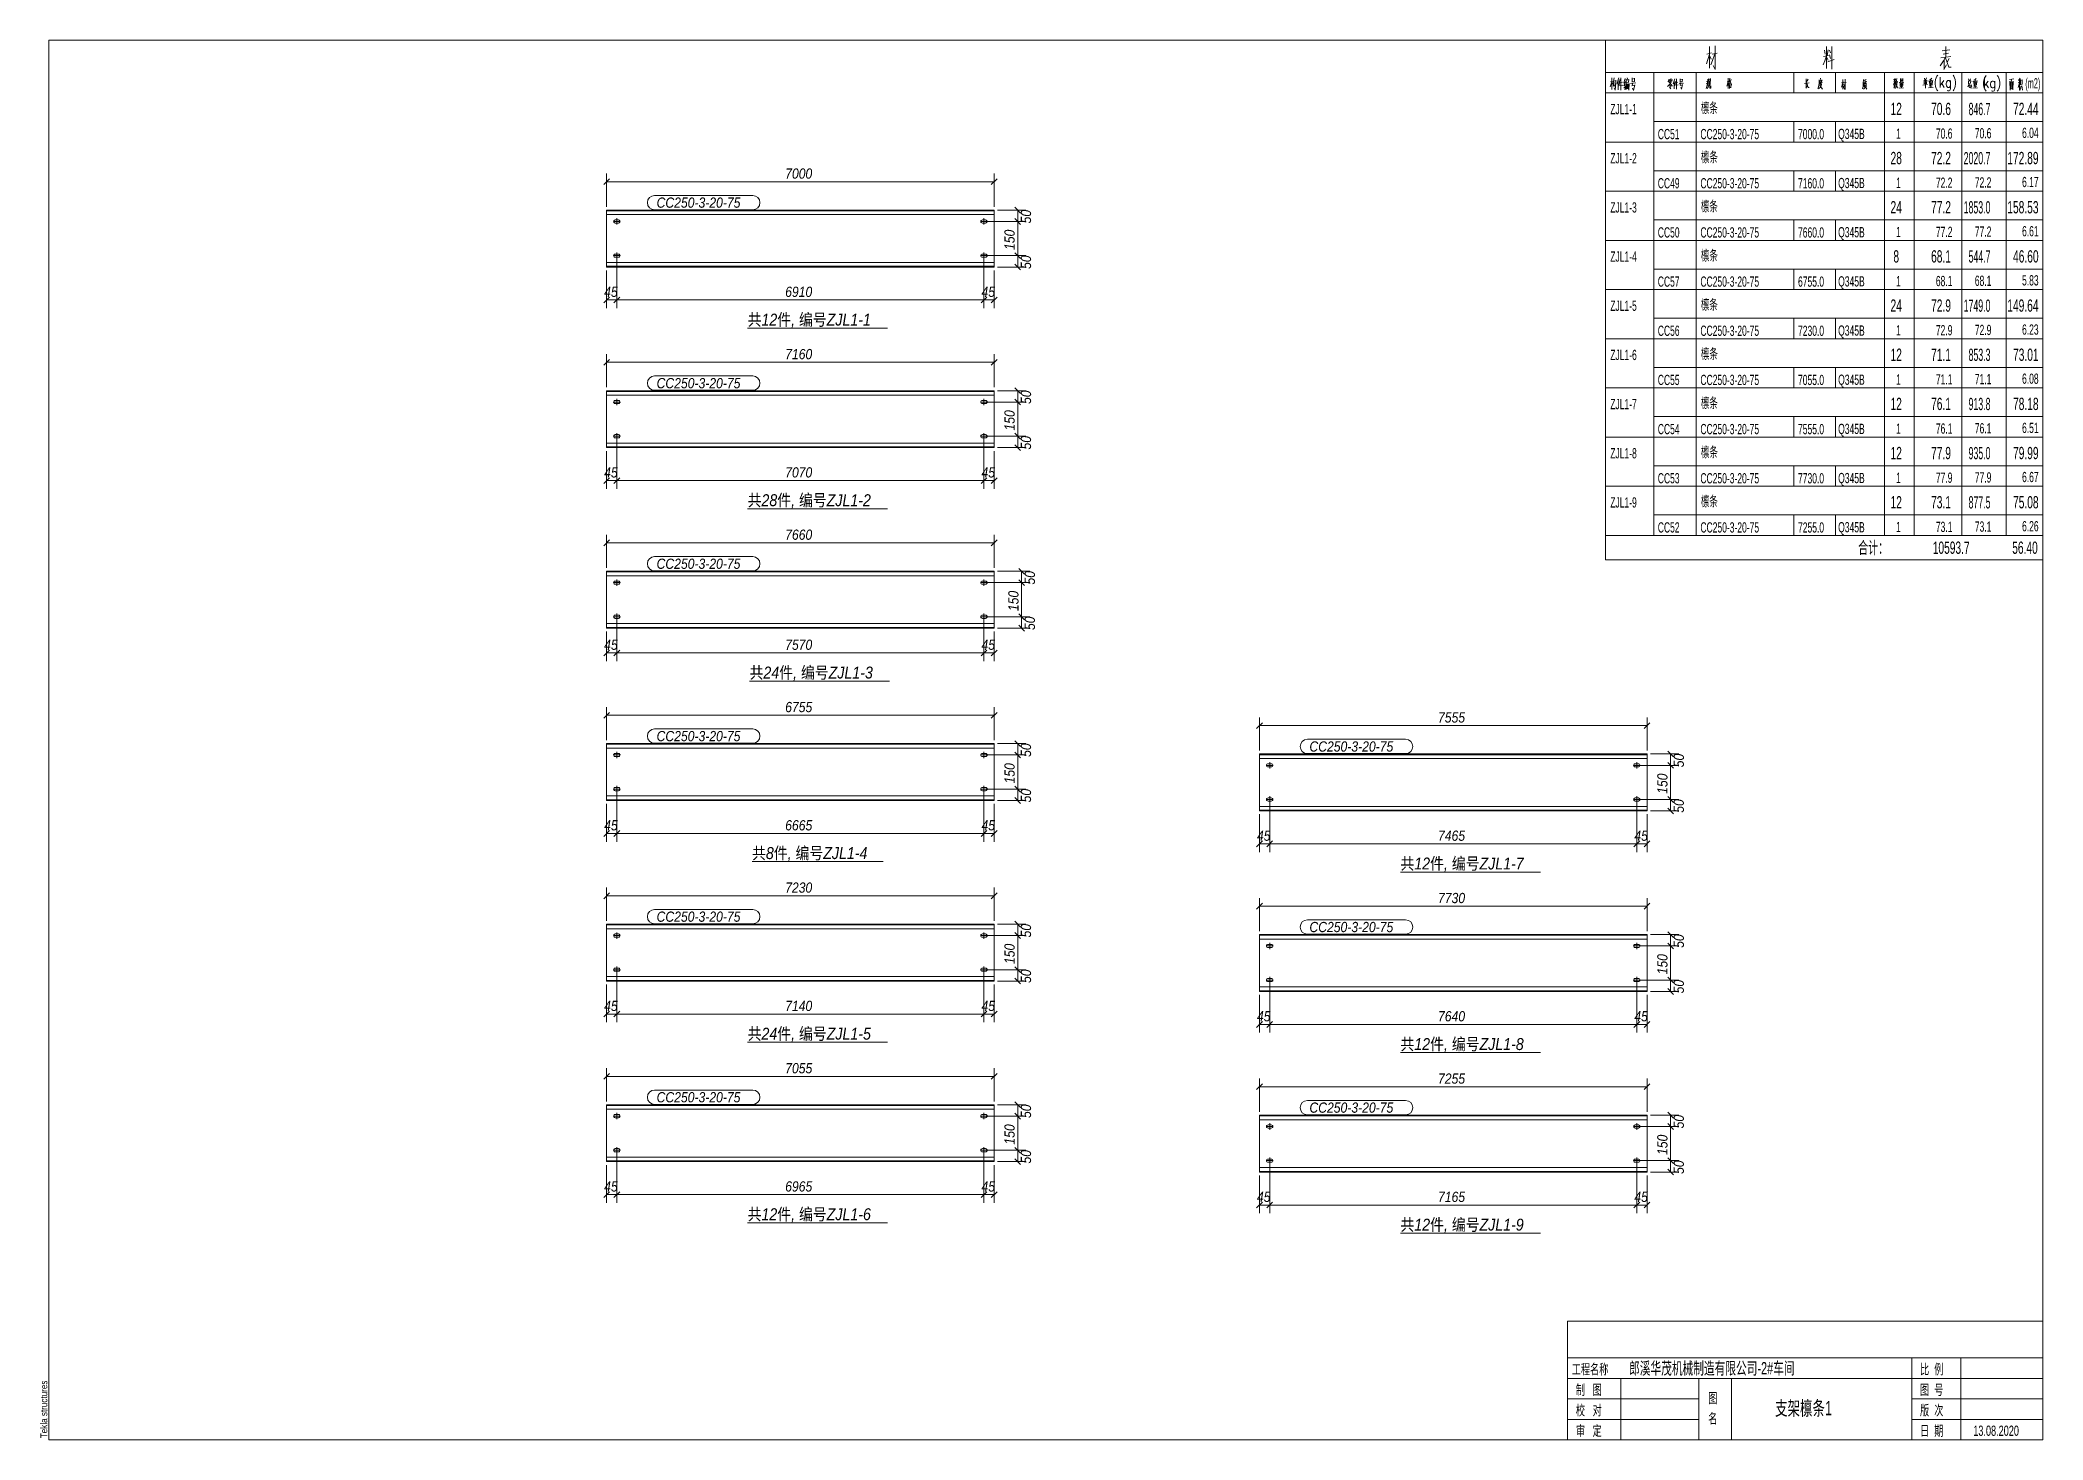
# Model space of a CAD drawing. Extents: x 857 to 4439, y -1249 to 4637.
# Drawn here: x 860 to 1447, y 1184 to 1594 of the extents above; entities that cross this region are included whole.
import ezdxf

# ---------------------------------------------------------------- set-up
doc = ezdxf.new("R2010")
doc.units = 0
doc.header["$LTSCALE"] = 1000
doc.header["$MEASUREMENT"] = 0
doc.linetypes.add('XKITLINE00', pattern=[0])
doc.linetypes.add('XKITLINE02', pattern=[4, 2, -2])
for name, color, linetype, lineweight in [('Bolt', 7, 'Continuous', 0), ('DrawingSheet', 5, 'Continuous', 0), ('OtherObjectType', 1, 'Continuous', 0), ('Part', 2, 'Continuous', 0), ('PartMark', 3, 'Continuous', 0), ('Z-DIMENSIONS', 1, 'Continuous', 0)]:
    doc.layers.add(name, color=color, linetype=linetype, lineweight=lineweight)
doc.styles.add('Arial', font='arial.ttf')
doc.styles.add('Arial Italic', font='ariali.ttf')
doc.styles.add('宋体', font='arial.ttf')

# ---------------------------------------------------------------- blocks, each defined once
blk = doc.blocks.new('支架檩条1')
at = {"layer": 'Bolt', "color": 3, "linetype": 'XKITLINE00', "lineweight": 0}
for p, q in [((170.39, 361.86), (170.43, 362.04)), ((170.43, 361.68), (170.39, 361.86)), ((170.39, 361.86), (170.39, 361.86)), ((172.26, 361.86), (170.39, 361.86)), ((170.43, 362.04), (170.53, 362.19)), ((170.53, 361.53), (170.43, 361.68)), ((170.53, 362.19), (170.68, 362.29)), ((170.68, 361.43), (170.53, 361.53)), ((170.68, 362.29), (170.86, 362.33)), ((170.86, 361.39), (170.68, 361.43)), ((170.86, 362.33), (171.79, 362.33)), ((171.79, 361.39), (170.86, 361.39)), ((171.33, 362.79), (171.33, 360.93)), ((171.79, 362.33), (171.97, 362.29)), ((171.97, 361.43), (171.79, 361.39)), ((171.97, 362.29), (172.12, 362.19)), ((172.12, 361.53), (171.97, 361.43)), ((172.12, 362.19), (172.22, 362.04)), ((172.22, 361.68), (172.12, 361.53)), ((172.22, 362.04), (172.26, 361.86)), ((172.26, 361.86), (172.22, 361.68)), ((172.26, 361.86), (172.26, 361.86)), ((277.9, 361.86), (277.94, 362.04)), ((277.94, 361.68), (277.9, 361.86)), ((277.9, 361.86), (277.9, 361.86)), ((277.9, 361.86), (279.77, 361.86)), ((277.94, 362.04), (278.04, 362.19)), ((278.04, 361.53), (277.94, 361.68)), ((278.04, 362.19), (278.19, 362.29)), ((278.19, 361.43), (278.04, 361.53)), ((278.19, 362.29), (278.37, 362.33)), ((278.37, 361.39), (278.19, 361.43)), ((278.37, 362.33), (279.3, 362.33)), ((279.3, 361.39), (278.37, 361.39)), ((278.84, 360.93), (278.84, 362.79)), ((279.3, 362.33), (279.48, 362.29)), ((279.48, 361.43), (279.3, 361.39)), ((279.48, 362.29), (279.63, 362.19)), ((279.63, 361.53), (279.48, 361.43)), ((279.63, 362.19), (279.74, 362.04)), ((279.74, 361.68), (279.63, 361.53)), ((279.74, 362.04), (279.77, 361.86)), ((279.77, 361.86), (279.74, 361.68)), ((279.77, 361.86), (279.77, 361.86)), ((170.39, 351.86), (170.43, 352.04)), ((170.43, 352.04), (170.53, 352.19)), ((170.53, 352.19), (170.68, 352.29)), ((170.68, 352.29), (170.86, 352.33)), ((170.86, 352.33), (171.79, 352.33)), ((171.33, 352.79), (171.33, 350.93)), ((171.79, 352.33), (171.97, 352.29)), ((171.97, 352.29), (172.12, 352.19)), ((172.12, 352.19), (172.22, 352.04)), ((172.22, 352.04), (172.26, 351.86)), ((277.9, 351.86), (277.94, 352.04)), ((277.94, 352.04), (278.04, 352.19)), ((278.04, 352.19), (278.19, 352.29)), ((278.19, 352.29), (278.37, 352.33)), ((278.37, 352.33), (279.3, 352.33)), ((278.84, 350.93), (278.84, 352.79)), ((279.3, 352.33), (279.48, 352.29)), ((279.48, 352.29), (279.63, 352.19)), ((279.63, 352.19), (279.74, 352.04)), ((279.74, 352.04), (279.77, 351.86)), ((170.43, 351.68), (170.39, 351.86)), ((170.39, 351.86), (170.39, 351.86)), ((172.26, 351.86), (170.39, 351.86)), ((170.53, 351.53), (170.43, 351.68)), ((170.68, 351.43), (170.53, 351.53)), ((170.86, 351.39), (170.68, 351.43)), ((171.79, 351.39), (170.86, 351.39)), ((171.97, 351.43), (171.79, 351.39)), ((172.12, 351.53), (171.97, 351.43)), ((172.22, 351.68), (172.12, 351.53)), ((172.26, 351.86), (172.22, 351.68)), ((172.26, 351.86), (172.26, 351.86)), ((277.94, 351.68), (277.9, 351.86)), ((277.9, 351.86), (277.9, 351.86)), ((277.9, 351.86), (279.77, 351.86)), ((278.04, 351.53), (277.94, 351.68)), ((278.19, 351.43), (278.04, 351.53)), ((278.37, 351.39), (278.19, 351.43)), ((279.3, 351.39), (278.37, 351.39)), ((279.48, 351.43), (279.3, 351.39)), ((279.63, 351.53), (279.48, 351.43)), ((279.74, 351.68), (279.63, 351.53)), ((279.77, 351.86), (279.74, 351.68)), ((279.77, 351.86), (279.77, 351.86)), ((170.39, 308.97), (170.43, 309.15)), ((170.43, 308.8), (170.39, 308.97)), ((170.39, 308.97), (170.39, 308.97)), ((172.26, 308.97), (170.39, 308.97)), ((170.43, 309.15), (170.53, 309.3)), ((170.53, 308.64), (170.43, 308.8)), ((170.53, 309.3), (170.68, 309.4)), ((170.68, 308.54), (170.53, 308.64)), ((170.68, 309.4), (170.86, 309.44)), ((170.86, 308.51), (170.68, 308.54)), ((170.86, 309.44), (171.79, 309.44)), ((171.79, 308.51), (170.86, 308.51)), ((171.33, 309.91), (171.33, 308.04)), ((171.79, 309.44), (171.97, 309.4)), ((171.97, 308.54), (171.79, 308.51)), ((171.97, 309.4), (172.12, 309.3)), ((172.12, 308.64), (171.97, 308.54)), ((172.12, 309.3), (172.22, 309.15)), ((172.22, 308.8), (172.12, 308.64)), ((172.22, 309.15), (172.26, 308.97)), ((172.26, 308.97), (172.22, 308.8)), ((172.26, 308.97), (172.26, 308.97)), ((277.9, 308.97), (277.94, 309.15)), ((277.94, 308.8), (277.9, 308.97)), ((277.9, 308.97), (277.9, 308.97)), ((277.9, 308.97), (279.77, 308.97)), ((277.94, 309.15), (278.04, 309.3)), ((278.04, 308.64), (277.94, 308.8)), ((278.04, 309.3), (278.19, 309.4)), ((278.19, 308.54), (278.04, 308.64)), ((278.19, 309.4), (278.37, 309.44)), ((278.37, 308.51), (278.19, 308.54)), ((278.37, 309.44), (279.3, 309.44)), ((279.3, 308.51), (278.37, 308.51)), ((278.84, 308.04), (278.84, 309.91)), ((279.3, 309.44), (279.48, 309.4)), ((279.48, 308.54), (279.3, 308.51)), ((279.48, 309.4), (279.63, 309.3)), ((279.63, 308.64), (279.48, 308.54)), ((279.63, 309.3), (279.74, 309.15)), ((279.74, 308.8), (279.63, 308.64)), ((279.74, 309.15), (279.77, 308.97)), ((279.77, 308.97), (279.74, 308.8)), ((279.77, 308.97), (279.77, 308.97)), ((170.43, 299.15), (170.53, 299.3)), ((170.53, 299.3), (170.68, 299.4)), ((170.68, 299.4), (170.86, 299.44)), ((170.86, 299.44), (171.79, 299.44)), ((171.33, 299.91), (171.33, 298.04)), ((171.79, 299.44), (171.97, 299.4)), ((171.97, 299.4), (172.12, 299.3)), ((172.12, 299.3), (172.22, 299.15)), ((277.94, 299.15), (278.04, 299.3)), ((278.04, 299.3), (278.19, 299.4)), ((278.19, 299.4), (278.37, 299.44)), ((278.37, 299.44), (279.3, 299.44)), ((278.84, 298.04), (278.84, 299.91)), ((279.3, 299.44), (279.48, 299.4)), ((279.48, 299.4), (279.63, 299.3)), ((279.63, 299.3), (279.74, 299.15)), ((170.39, 298.97), (170.43, 299.15)), ((170.43, 298.8), (170.39, 298.97)), ((170.39, 298.97), (170.39, 298.97)), ((172.26, 298.97), (170.39, 298.97)), ((170.53, 298.64), (170.43, 298.8)), ((170.68, 298.54), (170.53, 298.64)), ((170.86, 298.51), (170.68, 298.54)), ((171.79, 298.51), (170.86, 298.51)), ((171.97, 298.54), (171.79, 298.51)), ((172.12, 298.64), (171.97, 298.54)), ((172.22, 298.8), (172.12, 298.64)), ((172.22, 299.15), (172.26, 298.97)), ((172.26, 298.97), (172.22, 298.8)), ((172.26, 298.97), (172.26, 298.97)), ((277.9, 298.97), (277.94, 299.15)), ((277.94, 298.8), (277.9, 298.97)), ((277.9, 298.97), (277.9, 298.97)), ((277.9, 298.97), (279.77, 298.97)), ((278.04, 298.64), (277.94, 298.8)), ((278.19, 298.54), (278.04, 298.64)), ((278.37, 298.51), (278.19, 298.54)), ((279.3, 298.51), (278.37, 298.51)), ((279.48, 298.54), (279.3, 298.51)), ((279.63, 298.64), (279.48, 298.54)), ((279.74, 298.8), (279.63, 298.64)), ((279.74, 299.15), (279.77, 298.97)), ((279.77, 298.97), (279.74, 298.8)), ((279.77, 298.97), (279.77, 298.97)), ((170.43, 256.27), (170.39, 256.09)), ((170.39, 256.09), (170.43, 255.91)), ((170.39, 256.09), (170.39, 256.09)), ((172.26, 256.09), (170.39, 256.09)), ((170.53, 256.42), (170.43, 256.27)), ((170.43, 255.91), (170.53, 255.76)), ((170.68, 256.52), (170.53, 256.42)), ((170.53, 255.76), (170.68, 255.66)), ((170.86, 256.56), (170.68, 256.52)), ((170.68, 255.66), (170.86, 255.62)), ((171.79, 256.56), (170.86, 256.56)), ((170.86, 255.62), (171.79, 255.62)), ((171.33, 255.16), (171.33, 257.02)), ((171.97, 256.52), (171.79, 256.56)), ((171.79, 255.62), (171.97, 255.66)), ((172.12, 256.42), (171.97, 256.52)), ((171.97, 255.66), (172.12, 255.76)), ((172.22, 256.27), (172.12, 256.42)), ((172.12, 255.76), (172.22, 255.91)), ((172.26, 256.09), (172.22, 256.27)), ((172.22, 255.91), (172.26, 256.09)), ((172.26, 256.09), (172.26, 256.09)), ((277.94, 256.27), (277.9, 256.09)), ((277.9, 256.09), (277.9, 256.09)), ((277.9, 256.09), (277.94, 255.91)), ((277.9, 256.09), (279.77, 256.09)), ((278.04, 256.42), (277.94, 256.27)), ((277.94, 255.91), (278.04, 255.76)), ((278.19, 256.52), (278.04, 256.42)), ((278.04, 255.76), (278.19, 255.66)), ((278.37, 256.56), (278.19, 256.52)), ((278.19, 255.66), (278.37, 255.62)), ((279.3, 256.56), (278.37, 256.56)), ((278.37, 255.62), (279.3, 255.62)), ((278.84, 257.02), (278.84, 255.16)), ((279.48, 256.52), (279.3, 256.56)), ((279.3, 255.62), (279.48, 255.66)), ((279.63, 256.42), (279.48, 256.52)), ((279.48, 255.66), (279.63, 255.76)), ((279.74, 256.27), (279.63, 256.42)), ((279.63, 255.76), (279.74, 255.91)), ((279.77, 256.09), (279.74, 256.27)), ((279.74, 255.91), (279.77, 256.09)), ((279.77, 256.09), (279.77, 256.09)), ((170.53, 246.42), (170.43, 246.27)), ((170.68, 246.52), (170.53, 246.42)), ((170.86, 246.56), (170.68, 246.52)), ((171.79, 246.56), (170.86, 246.56)), ((171.33, 245.16), (171.33, 247.02)), ((171.97, 246.52), (171.79, 246.56)), ((172.12, 246.42), (171.97, 246.52)), ((172.22, 246.27), (172.12, 246.42)), ((278.04, 246.42), (277.94, 246.27)), ((278.19, 246.52), (278.04, 246.42)), ((278.37, 246.56), (278.19, 246.52)), ((279.3, 246.56), (278.37, 246.56)), ((278.84, 247.02), (278.84, 245.16)), ((279.48, 246.52), (279.3, 246.56)), ((279.63, 246.42), (279.48, 246.52)), ((279.74, 246.27), (279.63, 246.42)), ((170.43, 246.27), (170.39, 246.09)), ((170.39, 246.09), (170.43, 245.91)), ((170.39, 246.09), (170.39, 246.09)), ((172.26, 246.09), (170.39, 246.09)), ((170.43, 245.91), (170.53, 245.76)), ((170.53, 245.76), (170.68, 245.66)), ((170.68, 245.66), (170.86, 245.62)), ((170.86, 245.62), (171.79, 245.62)), ((171.79, 245.62), (171.97, 245.66)), ((171.97, 245.66), (172.12, 245.76)), ((172.12, 245.76), (172.22, 245.91)), ((172.26, 246.09), (172.22, 246.27)), ((172.22, 245.91), (172.26, 246.09)), ((172.26, 246.09), (172.26, 246.09)), ((277.94, 246.27), (277.9, 246.09)), ((277.9, 246.09), (277.9, 246.09)), ((277.9, 246.09), (277.94, 245.91)), ((277.9, 246.09), (279.77, 246.09)), ((277.94, 245.91), (278.04, 245.76)), ((278.04, 245.76), (278.19, 245.66)), ((278.19, 245.66), (278.37, 245.62)), ((278.37, 245.62), (279.3, 245.62)), ((279.3, 245.62), (279.48, 245.66)), ((279.48, 245.66), (279.63, 245.76)), ((279.63, 245.76), (279.74, 245.91)), ((279.77, 246.09), (279.74, 246.27)), ((279.74, 245.91), (279.77, 246.09)), ((279.77, 246.09), (279.77, 246.09)), ((170.39, 205.61), (170.43, 205.79)), ((170.43, 205.43), (170.39, 205.61)), ((170.39, 205.61), (170.39, 205.61)), ((172.26, 205.61), (170.39, 205.61)), ((170.43, 205.79), (170.53, 205.94)), ((170.53, 205.28), (170.43, 205.43)), ((170.53, 205.94), (170.68, 206.04)), ((170.68, 206.04), (170.86, 206.08)), ((170.86, 206.08), (171.79, 206.08)), ((171.33, 206.54), (171.33, 204.68)), ((171.79, 206.08), (171.97, 206.04)), ((171.97, 206.04), (172.12, 205.94)), ((172.12, 205.94), (172.22, 205.79)), ((172.22, 205.43), (172.12, 205.28)), ((172.22, 205.79), (172.26, 205.61)), ((172.26, 205.61), (172.22, 205.43)), ((172.26, 205.61), (172.26, 205.61)), ((277.9, 205.61), (277.94, 205.79)), ((277.94, 205.43), (277.9, 205.61)), ((277.9, 205.61), (277.9, 205.61)), ((277.9, 205.61), (279.77, 205.61)), ((277.94, 205.79), (278.04, 205.94)), ((278.04, 205.28), (277.94, 205.43)), ((278.04, 205.94), (278.19, 206.04)), ((278.19, 206.04), (278.37, 206.08)), ((278.37, 206.08), (279.3, 206.08)), ((278.84, 204.68), (278.84, 206.54)), ((279.3, 206.08), (279.48, 206.04)), ((279.48, 206.04), (279.63, 205.94)), ((279.63, 205.94), (279.74, 205.79)), ((279.74, 205.43), (279.63, 205.28)), ((279.74, 205.79), (279.77, 205.61)), ((279.77, 205.61), (279.74, 205.43)), ((279.77, 205.61), (279.77, 205.61)), ((170.68, 205.18), (170.53, 205.28)), ((170.86, 205.14), (170.68, 205.18)), ((171.79, 205.14), (170.86, 205.14)), ((171.97, 205.18), (171.79, 205.14)), ((172.12, 205.28), (171.97, 205.18)), ((278.19, 205.18), (278.04, 205.28)), ((278.37, 205.14), (278.19, 205.18)), ((279.3, 205.14), (278.37, 205.14)), ((279.48, 205.18), (279.3, 205.14)), ((279.63, 205.28), (279.48, 205.18)), ((361.59, 202.57), (361.63, 202.75)), ((361.63, 202.39), (361.59, 202.57)), ((361.59, 202.57), (361.59, 202.57)), ((363.46, 202.57), (361.59, 202.57)), ((361.63, 202.75), (361.73, 202.9)), ((361.73, 202.24), (361.63, 202.39)), ((361.73, 202.9), (361.88, 203)), ((361.88, 202.14), (361.73, 202.24)), ((361.88, 203), (362.06, 203.03)), ((362.06, 202.1), (361.88, 202.14)), ((362.06, 203.03), (362.99, 203.03)), ((362.99, 202.1), (362.06, 202.1)), ((362.53, 203.5), (362.53, 201.63)), ((362.99, 203.03), (363.17, 203)), ((363.17, 202.14), (362.99, 202.1)), ((363.17, 203), (363.32, 202.9)), ((363.32, 202.24), (363.17, 202.14)), ((363.32, 202.9), (363.43, 202.75)), ((363.43, 202.39), (363.32, 202.24)), ((363.43, 202.75), (363.46, 202.57)), ((363.46, 202.57), (363.43, 202.39)), ((363.46, 202.57), (363.46, 202.57)), ((469.11, 202.57), (469.14, 202.75)), ((469.14, 202.39), (469.11, 202.57)), ((469.11, 202.57), (469.11, 202.57)), ((469.11, 202.57), (470.97, 202.57)), ((469.14, 202.75), (469.24, 202.9)), ((469.24, 202.24), (469.14, 202.39)), ((469.24, 202.9), (469.4, 203)), ((469.4, 202.14), (469.24, 202.24)), ((469.4, 203), (469.57, 203.03)), ((469.57, 202.1), (469.4, 202.14)), ((469.57, 203.03), (470.51, 203.03)), ((470.51, 202.1), (469.57, 202.1)), ((470.04, 201.63), (470.04, 203.5)), ((470.51, 203.03), (470.69, 203)), ((470.69, 202.14), (470.51, 202.1)), ((470.69, 203), (470.84, 202.9)), ((470.84, 202.24), (470.69, 202.14)), ((470.84, 202.9), (470.94, 202.75)), ((470.94, 202.39), (470.84, 202.24)), ((470.94, 202.75), (470.97, 202.57)), ((470.97, 202.57), (470.94, 202.39)), ((470.97, 202.57), (470.97, 202.57)), ((170.39, 195.61), (170.43, 195.79)), ((170.43, 195.43), (170.39, 195.61)), ((170.39, 195.61), (170.39, 195.61)), ((172.26, 195.61), (170.39, 195.61)), ((170.43, 195.79), (170.53, 195.94)), ((170.53, 195.28), (170.43, 195.43)), ((170.53, 195.94), (170.68, 196.04)), ((170.68, 195.18), (170.53, 195.28)), ((170.68, 196.04), (170.86, 196.08)), ((170.86, 195.14), (170.68, 195.18)), ((170.86, 196.08), (171.79, 196.08)), ((171.79, 195.14), (170.86, 195.14)), ((171.33, 196.54), (171.33, 194.68)), ((171.79, 196.08), (171.97, 196.04)), ((171.97, 195.18), (171.79, 195.14)), ((171.97, 196.04), (172.12, 195.94)), ((172.12, 195.28), (171.97, 195.18)), ((172.12, 195.94), (172.22, 195.79)), ((172.22, 195.43), (172.12, 195.28)), ((172.22, 195.79), (172.26, 195.61)), ((172.26, 195.61), (172.22, 195.43)), ((172.26, 195.61), (172.26, 195.61)), ((277.9, 195.61), (277.94, 195.79)), ((277.94, 195.43), (277.9, 195.61)), ((277.9, 195.61), (277.9, 195.61)), ((277.9, 195.61), (279.77, 195.61)), ((277.94, 195.79), (278.04, 195.94)), ((278.04, 195.28), (277.94, 195.43)), ((278.04, 195.94), (278.19, 196.04)), ((278.19, 195.18), (278.04, 195.28)), ((278.19, 196.04), (278.37, 196.08)), ((278.37, 195.14), (278.19, 195.18)), ((278.37, 196.08), (279.3, 196.08)), ((279.3, 195.14), (278.37, 195.14)), ((278.84, 194.68), (278.84, 196.54)), ((279.3, 196.08), (279.48, 196.04)), ((279.48, 195.18), (279.3, 195.14)), ((279.48, 196.04), (279.63, 195.94)), ((279.63, 195.28), (279.48, 195.18)), ((279.63, 195.94), (279.74, 195.79)), ((279.74, 195.43), (279.63, 195.28)), ((279.74, 195.79), (279.77, 195.61)), ((279.77, 195.61), (279.74, 195.43)), ((279.77, 195.61), (279.77, 195.61)), ((361.59, 192.57), (361.63, 192.75)), ((361.63, 192.39), (361.59, 192.57)), ((361.59, 192.57), (361.59, 192.57)), ((363.46, 192.57), (361.59, 192.57)), ((361.63, 192.75), (361.73, 192.9)), ((361.73, 192.24), (361.63, 192.39)), ((361.73, 192.9), (361.88, 193)), ((361.88, 192.14), (361.73, 192.24)), ((361.88, 193), (362.06, 193.03)), ((362.06, 192.1), (361.88, 192.14)), ((362.06, 193.03), (362.99, 193.03)), ((362.99, 192.1), (362.06, 192.1)), ((362.53, 193.5), (362.53, 191.63)), ((362.99, 193.03), (363.17, 193)), ((363.17, 192.14), (362.99, 192.1)), ((363.17, 193), (363.32, 192.9)), ((363.32, 192.24), (363.17, 192.14)), ((363.32, 192.9), (363.43, 192.75)), ((363.43, 192.39), (363.32, 192.24)), ((363.43, 192.75), (363.46, 192.57)), ((363.46, 192.57), (363.43, 192.39)), ((363.46, 192.57), (363.46, 192.57)), ((469.11, 192.57), (469.14, 192.75)), ((469.14, 192.39), (469.11, 192.57)), ((469.11, 192.57), (469.11, 192.57)), ((469.11, 192.57), (470.97, 192.57)), ((469.14, 192.75), (469.24, 192.9)), ((469.24, 192.24), (469.14, 192.39)), ((469.24, 192.9), (469.4, 193)), ((469.4, 192.14), (469.24, 192.24)), ((469.4, 193), (469.57, 193.03)), ((469.57, 192.1), (469.4, 192.14)), ((469.57, 193.03), (470.51, 193.03)), ((470.51, 192.1), (469.57, 192.1)), ((470.04, 191.63), (470.04, 193.5)), ((470.51, 193.03), (470.69, 193)), ((470.69, 192.14), (470.51, 192.1)), ((470.69, 193), (470.84, 192.9)), ((470.84, 192.24), (470.69, 192.14)), ((470.84, 192.9), (470.94, 192.75)), ((470.94, 192.39), (470.84, 192.24)), ((470.94, 192.75), (470.97, 192.57)), ((470.97, 192.57), (470.94, 192.39)), ((470.97, 192.57), (470.97, 192.57)), ((170.39, 152.72), (170.43, 152.9)), ((170.43, 152.55), (170.39, 152.72)), ((170.39, 152.72), (170.39, 152.72)), ((172.26, 152.72), (170.39, 152.72)), ((170.43, 152.9), (170.53, 153.05)), ((170.53, 152.39), (170.43, 152.55)), ((170.53, 153.05), (170.68, 153.16)), ((170.68, 153.16), (170.86, 153.19)), ((170.86, 153.19), (171.79, 153.19)), ((171.33, 153.66), (171.33, 151.79)), ((171.79, 153.19), (171.97, 153.16)), ((171.97, 153.16), (172.12, 153.05)), ((172.12, 153.05), (172.22, 152.9)), ((172.22, 152.55), (172.12, 152.39)), ((172.22, 152.9), (172.26, 152.72)), ((172.26, 152.72), (172.22, 152.55)), ((172.26, 152.72), (172.26, 152.72)), ((277.9, 152.72), (277.94, 152.9)), ((277.94, 152.55), (277.9, 152.72)), ((277.9, 152.72), (277.9, 152.72)), ((277.9, 152.72), (279.77, 152.72)), ((277.94, 152.9), (278.04, 153.05)), ((278.04, 152.39), (277.94, 152.55)), ((278.04, 153.05), (278.19, 153.16)), ((278.19, 153.16), (278.37, 153.19)), ((278.37, 153.19), (279.3, 153.19)), ((278.84, 151.79), (278.84, 153.66)), ((279.3, 153.19), (279.48, 153.16)), ((279.48, 153.16), (279.63, 153.05)), ((279.63, 153.05), (279.74, 152.9)), ((279.74, 152.55), (279.63, 152.39)), ((279.74, 152.9), (279.77, 152.72)), ((279.77, 152.72), (279.74, 152.55)), ((279.77, 152.72), (279.77, 152.72)), ((170.68, 152.29), (170.53, 152.39)), ((170.86, 152.26), (170.68, 152.29)), ((171.79, 152.26), (170.86, 152.26)), ((171.97, 152.29), (171.79, 152.26)), ((172.12, 152.39), (171.97, 152.29)), ((278.19, 152.29), (278.04, 152.39)), ((278.37, 152.26), (278.19, 152.29)), ((279.3, 152.26), (278.37, 152.26)), ((279.48, 152.29), (279.3, 152.26)), ((279.63, 152.39), (279.48, 152.29)), ((361.59, 149.68), (361.63, 149.86)), ((361.63, 149.5), (361.59, 149.68)), ((361.59, 149.68), (361.59, 149.68)), ((363.46, 149.68), (361.59, 149.68)), ((361.63, 149.86), (361.73, 150.01)), ((361.73, 149.35), (361.63, 149.5)), ((361.73, 150.01), (361.88, 150.11)), ((361.88, 149.25), (361.73, 149.35)), ((361.88, 150.11), (362.06, 150.15)), ((362.06, 149.22), (361.88, 149.25)), ((362.06, 150.15), (362.99, 150.15)), ((362.99, 149.22), (362.06, 149.22)), ((362.53, 150.62), (362.53, 148.75)), ((362.99, 150.15), (363.17, 150.11)), ((363.17, 149.25), (362.99, 149.22)), ((363.17, 150.11), (363.32, 150.01)), ((363.32, 149.35), (363.17, 149.25)), ((363.32, 150.01), (363.43, 149.86)), ((363.43, 149.5), (363.32, 149.35)), ((363.43, 149.86), (363.46, 149.68)), ((363.46, 149.68), (363.43, 149.5)), ((363.46, 149.68), (363.46, 149.68)), ((469.11, 149.68), (469.14, 149.86)), ((469.14, 149.5), (469.11, 149.68)), ((469.11, 149.68), (469.11, 149.68)), ((469.11, 149.68), (470.97, 149.68)), ((469.14, 149.86), (469.24, 150.01)), ((469.24, 149.35), (469.14, 149.5)), ((469.24, 150.01), (469.4, 150.11)), ((469.4, 149.25), (469.24, 149.35)), ((469.4, 150.11), (469.57, 150.15)), ((469.57, 149.22), (469.4, 149.25)), ((469.57, 150.15), (470.51, 150.15)), ((470.51, 149.22), (469.57, 149.22)), ((470.04, 148.75), (470.04, 150.62)), ((470.51, 150.15), (470.69, 150.11)), ((470.69, 149.25), (470.51, 149.22)), ((470.69, 150.11), (470.84, 150.01)), ((470.84, 149.35), (470.69, 149.25)), ((470.84, 150.01), (470.94, 149.86)), ((470.94, 149.5), (470.84, 149.35)), ((470.94, 149.86), (470.97, 149.68)), ((470.97, 149.68), (470.94, 149.5)), ((470.97, 149.68), (470.97, 149.68)), ((170.39, 142.72), (170.43, 142.9)), ((170.43, 142.55), (170.39, 142.72)), ((170.39, 142.72), (170.39, 142.72)), ((172.26, 142.72), (170.39, 142.72)), ((170.43, 142.9), (170.53, 143.05)), ((170.53, 142.39), (170.43, 142.55)), ((170.53, 143.05), (170.68, 143.16)), ((170.68, 142.29), (170.53, 142.39)), ((170.68, 143.16), (170.86, 143.19)), ((170.86, 142.26), (170.68, 142.29)), ((170.86, 143.19), (171.79, 143.19)), ((171.79, 142.26), (170.86, 142.26)), ((171.33, 143.66), (171.33, 141.79)), ((171.79, 143.19), (171.97, 143.16)), ((171.97, 142.29), (171.79, 142.26)), ((171.97, 143.16), (172.12, 143.05)), ((172.12, 142.39), (171.97, 142.29)), ((172.12, 143.05), (172.22, 142.9)), ((172.22, 142.55), (172.12, 142.39)), ((172.22, 142.9), (172.26, 142.72)), ((172.26, 142.72), (172.22, 142.55)), ((172.26, 142.72), (172.26, 142.72)), ((277.9, 142.72), (277.94, 142.9)), ((277.94, 142.55), (277.9, 142.72)), ((277.9, 142.72), (277.9, 142.72)), ((277.9, 142.72), (279.77, 142.72)), ((277.94, 142.9), (278.04, 143.05)), ((278.04, 142.39), (277.94, 142.55)), ((278.04, 143.05), (278.19, 143.16)), ((278.19, 142.29), (278.04, 142.39)), ((278.19, 143.16), (278.37, 143.19)), ((278.37, 142.26), (278.19, 142.29)), ((278.37, 143.19), (279.3, 143.19)), ((279.3, 142.26), (278.37, 142.26)), ((278.84, 141.79), (278.84, 143.66)), ((279.3, 143.19), (279.48, 143.16)), ((279.48, 142.29), (279.3, 142.26)), ((279.48, 143.16), (279.63, 143.05)), ((279.63, 142.39), (279.48, 142.29)), ((279.63, 143.05), (279.74, 142.9)), ((279.74, 142.55), (279.63, 142.39)), ((279.74, 142.9), (279.77, 142.72)), ((279.77, 142.72), (279.74, 142.55)), ((279.77, 142.72), (279.77, 142.72)), ((361.59, 139.68), (361.63, 139.86)), ((361.63, 139.5), (361.59, 139.68)), ((361.59, 139.68), (361.59, 139.68)), ((363.46, 139.68), (361.59, 139.68)), ((361.63, 139.86), (361.73, 140.01)), ((361.73, 139.35), (361.63, 139.5)), ((361.73, 140.01), (361.88, 140.11)), ((361.88, 139.25), (361.73, 139.35)), ((361.88, 140.11), (362.06, 140.15)), ((362.06, 139.22), (361.88, 139.25)), ((362.06, 140.15), (362.99, 140.15)), ((362.99, 139.22), (362.06, 139.22)), ((362.53, 140.62), (362.53, 138.75)), ((362.99, 140.15), (363.17, 140.11)), ((363.17, 139.25), (362.99, 139.22)), ((363.17, 140.11), (363.32, 140.01)), ((363.32, 139.35), (363.17, 139.25)), ((363.32, 140.01), (363.43, 139.86)), ((363.43, 139.5), (363.32, 139.35)), ((363.43, 139.86), (363.46, 139.68)), ((363.46, 139.68), (363.43, 139.5)), ((363.46, 139.68), (363.46, 139.68)), ((469.11, 139.68), (469.14, 139.86)), ((469.14, 139.5), (469.11, 139.68)), ((469.11, 139.68), (469.11, 139.68)), ((469.11, 139.68), (470.97, 139.68)), ((469.14, 139.86), (469.24, 140.01)), ((469.24, 139.35), (469.14, 139.5)), ((469.24, 140.01), (469.4, 140.11)), ((469.4, 139.25), (469.24, 139.35)), ((469.4, 140.11), (469.57, 140.15)), ((469.57, 139.22), (469.4, 139.25)), ((469.57, 140.15), (470.51, 140.15)), ((470.51, 139.22), (469.57, 139.22)), ((470.04, 138.75), (470.04, 140.62)), ((470.51, 140.15), (470.69, 140.11)), ((470.69, 139.25), (470.51, 139.22)), ((470.69, 140.11), (470.84, 140.01)), ((470.84, 139.35), (470.69, 139.25)), ((470.84, 140.01), (470.94, 139.86)), ((470.94, 139.5), (470.84, 139.35)), ((470.94, 139.86), (470.97, 139.68)), ((470.97, 139.68), (470.94, 139.5)), ((470.97, 139.68), (470.97, 139.68)), ((170.39, 99.84), (170.43, 100.02)), ((170.43, 99.66), (170.39, 99.84)), ((170.39, 99.84), (170.39, 99.84)), ((172.26, 99.84), (170.39, 99.84)), ((170.43, 100.02), (170.53, 100.17)), ((170.53, 100.17), (170.68, 100.27)), ((170.68, 100.27), (170.86, 100.31)), ((170.86, 100.31), (171.79, 100.31)), ((171.33, 100.77), (171.33, 98.91)), ((171.79, 100.31), (171.97, 100.27)), ((171.97, 100.27), (172.12, 100.17)), ((172.12, 100.17), (172.22, 100.02)), ((172.22, 100.02), (172.26, 99.84)), ((172.26, 99.84), (172.22, 99.66)), ((172.26, 99.84), (172.26, 99.84)), ((277.9, 99.84), (277.94, 100.02)), ((277.94, 99.66), (277.9, 99.84)), ((277.9, 99.84), (277.9, 99.84)), ((277.9, 99.84), (279.77, 99.84)), ((277.94, 100.02), (278.04, 100.17)), ((278.04, 100.17), (278.19, 100.27)), ((278.19, 100.27), (278.37, 100.31)), ((278.37, 100.31), (279.3, 100.31)), ((278.84, 98.91), (278.84, 100.77)), ((279.3, 100.31), (279.48, 100.27)), ((279.48, 100.27), (279.63, 100.17)), ((279.63, 100.17), (279.74, 100.02)), ((279.74, 100.02), (279.77, 99.84)), ((279.77, 99.84), (279.74, 99.66)), ((279.77, 99.84), (279.77, 99.84)), ((170.53, 99.51), (170.43, 99.66)), ((170.68, 99.41), (170.53, 99.51)), ((170.86, 99.37), (170.68, 99.41)), ((171.79, 99.37), (170.86, 99.37)), ((171.97, 99.41), (171.79, 99.37)), ((172.12, 99.51), (171.97, 99.41)), ((172.22, 99.66), (172.12, 99.51)), ((278.04, 99.51), (277.94, 99.66)), ((278.19, 99.41), (278.04, 99.51)), ((278.37, 99.37), (278.19, 99.41)), ((279.3, 99.37), (278.37, 99.37)), ((279.48, 99.41), (279.3, 99.37)), ((279.63, 99.51), (279.48, 99.41)), ((279.74, 99.66), (279.63, 99.51)), ((361.59, 96.8), (361.63, 96.98)), ((361.63, 96.62), (361.59, 96.8)), ((361.59, 96.8), (361.59, 96.8)), ((363.46, 96.8), (361.59, 96.8)), ((361.63, 96.98), (361.73, 97.13)), ((361.73, 96.47), (361.63, 96.62)), ((361.73, 97.13), (361.88, 97.23)), ((361.88, 96.37), (361.73, 96.47)), ((361.88, 97.23), (362.06, 97.26)), ((362.06, 96.33), (361.88, 96.37)), ((362.06, 97.26), (362.99, 97.26)), ((362.99, 96.33), (362.06, 96.33)), ((362.53, 97.73), (362.53, 95.86)), ((362.99, 97.26), (363.17, 97.23)), ((363.17, 96.37), (362.99, 96.33)), ((363.17, 97.23), (363.32, 97.13)), ((363.32, 96.47), (363.17, 96.37)), ((363.32, 97.13), (363.43, 96.98)), ((363.43, 96.62), (363.32, 96.47)), ((363.43, 96.98), (363.46, 96.8)), ((363.46, 96.8), (363.43, 96.62)), ((363.46, 96.8), (363.46, 96.8)), ((469.11, 96.8), (469.14, 96.98)), ((469.14, 96.62), (469.11, 96.8)), ((469.11, 96.8), (469.11, 96.8)), ((469.11, 96.8), (470.97, 96.8)), ((469.14, 96.98), (469.24, 97.13)), ((469.24, 96.47), (469.14, 96.62)), ((469.24, 97.13), (469.4, 97.23)), ((469.4, 96.37), (469.24, 96.47)), ((469.4, 97.23), (469.57, 97.26)), ((469.57, 96.33), (469.4, 96.37)), ((469.57, 97.26), (470.51, 97.26)), ((470.51, 96.33), (469.57, 96.33)), ((470.04, 95.86), (470.04, 97.73)), ((470.51, 97.26), (470.69, 97.23)), ((470.69, 96.37), (470.51, 96.33)), ((470.69, 97.23), (470.84, 97.13)), ((470.84, 96.47), (470.69, 96.37)), ((470.84, 97.13), (470.94, 96.98)), ((470.94, 96.62), (470.84, 96.47)), ((470.94, 96.98), (470.97, 96.8)), ((470.97, 96.8), (470.94, 96.62)), ((470.97, 96.8), (470.97, 96.8)), ((170.39, 89.84), (170.43, 90.02)), ((170.43, 89.66), (170.39, 89.84)), ((170.39, 89.84), (170.39, 89.84)), ((172.26, 89.84), (170.39, 89.84)), ((170.43, 90.02), (170.53, 90.17)), ((170.53, 89.51), (170.43, 89.66)), ((170.53, 90.17), (170.68, 90.27)), ((170.68, 89.41), (170.53, 89.51)), ((170.68, 90.27), (170.86, 90.31)), ((170.86, 89.37), (170.68, 89.41)), ((170.86, 90.31), (171.79, 90.31)), ((171.79, 89.37), (170.86, 89.37)), ((171.33, 90.77), (171.33, 88.91)), ((171.79, 90.31), (171.97, 90.27)), ((171.97, 89.41), (171.79, 89.37)), ((171.97, 90.27), (172.12, 90.17)), ((172.12, 89.51), (171.97, 89.41)), ((172.12, 90.17), (172.22, 90.02)), ((172.22, 89.66), (172.12, 89.51)), ((172.22, 90.02), (172.26, 89.84)), ((172.26, 89.84), (172.22, 89.66)), ((172.26, 89.84), (172.26, 89.84)), ((277.9, 89.84), (277.94, 90.02)), ((277.94, 89.66), (277.9, 89.84)), ((277.9, 89.84), (277.9, 89.84)), ((277.9, 89.84), (279.77, 89.84)), ((277.94, 90.02), (278.04, 90.17)), ((278.04, 89.51), (277.94, 89.66)), ((278.04, 90.17), (278.19, 90.27)), ((278.19, 89.41), (278.04, 89.51)), ((278.19, 90.27), (278.37, 90.31)), ((278.37, 89.37), (278.19, 89.41)), ((278.37, 90.31), (279.3, 90.31)), ((279.3, 89.37), (278.37, 89.37)), ((278.84, 88.91), (278.84, 90.77)), ((279.3, 90.31), (279.48, 90.27)), ((279.48, 89.41), (279.3, 89.37)), ((279.48, 90.27), (279.63, 90.17)), ((279.63, 89.51), (279.48, 89.41)), ((279.63, 90.17), (279.74, 90.02)), ((279.74, 89.66), (279.63, 89.51)), ((279.74, 90.02), (279.77, 89.84)), ((279.77, 89.84), (279.74, 89.66)), ((279.77, 89.84), (279.77, 89.84)), ((361.59, 86.8), (361.63, 86.98)), ((361.63, 86.62), (361.59, 86.8)), ((361.59, 86.8), (361.59, 86.8)), ((363.46, 86.8), (361.59, 86.8)), ((361.63, 86.98), (361.73, 87.13)), ((361.73, 86.47), (361.63, 86.62)), ((361.73, 87.13), (361.88, 87.23)), ((361.88, 86.37), (361.73, 86.47)), ((361.88, 87.23), (362.06, 87.26)), ((362.06, 86.33), (361.88, 86.37)), ((362.06, 87.26), (362.99, 87.26)), ((362.99, 86.33), (362.06, 86.33)), ((362.53, 87.73), (362.53, 85.86)), ((362.99, 87.26), (363.17, 87.23)), ((363.17, 86.37), (362.99, 86.33)), ((363.17, 87.23), (363.32, 87.13)), ((363.32, 86.47), (363.17, 86.37)), ((363.32, 87.13), (363.43, 86.98)), ((363.43, 86.62), (363.32, 86.47)), ((363.43, 86.98), (363.46, 86.8)), ((363.46, 86.8), (363.43, 86.62)), ((363.46, 86.8), (363.46, 86.8)), ((469.11, 86.8), (469.14, 86.98)), ((469.14, 86.62), (469.11, 86.8)), ((469.11, 86.8), (469.11, 86.8)), ((469.11, 86.8), (470.97, 86.8)), ((469.14, 86.98), (469.24, 87.13)), ((469.24, 86.47), (469.14, 86.62)), ((469.24, 87.13), (469.4, 87.23)), ((469.4, 86.37), (469.24, 86.47)), ((469.4, 87.23), (469.57, 87.26)), ((469.57, 86.33), (469.4, 86.37)), ((469.57, 87.26), (470.51, 87.26)), ((470.51, 86.33), (469.57, 86.33)), ((470.04, 85.86), (470.04, 87.73)), ((470.51, 87.26), (470.69, 87.23)), ((470.69, 86.37), (470.51, 86.33)), ((470.69, 87.23), (470.84, 87.13)), ((470.84, 86.47), (470.69, 86.37)), ((470.84, 87.13), (470.94, 86.98)), ((470.94, 86.62), (470.84, 86.47)), ((470.94, 86.98), (470.97, 86.8)), ((470.97, 86.8), (470.94, 86.62)), ((470.97, 86.8), (470.97, 86.8))]:
    blk.add_line(p, q, dxfattribs=at)
at = {"layer": 'DrawingSheet', "color": 5, "linetype": 'XKITLINE00', "lineweight": 0}
for p, q in [((589, 415), (5, 415)), ((5, 415), (5, 5)), ((589, 5), (589, 415)), ((5, 5), (589, 5))]:
    blk.add_line(p, q, dxfattribs=at)
at = {"layer": 'OtherObjectType', "color": 6, "linetype": 'XKITLINE00', "lineweight": 0}
for p, q in [((460.84, 415), (460.84, 399.52)), ((460.84, 405.52), (589, 405.52)), ((475, 405.52), (475, 399.52)), ((487.48, 405.52), (487.48, 399.52)), ((516.04, 405.52), (516.04, 399.52)), ((528.28, 405.52), (528.28, 399.52)), ((542.56, 405.52), (542.56, 399.52)), ((551.32, 405.52), (551.32, 399.52)), ((565.24, 405.52), (565.24, 399.52)), ((578.2, 405.52), (578.2, 399.52)), ((460.84, 399.52), (460.84, 391.12)), ((589, 399.52), (460.84, 399.52)), ((475, 399.52), (475, 391.12)), ((487.48, 399.52), (487.48, 391.12)), ((542.56, 399.52), (542.56, 391.12)), ((551.32, 399.52), (551.32, 391.12)), ((565.24, 399.52), (565.24, 391.12)), ((578.2, 399.52), (578.2, 391.12)), ((460.84, 391.12), (460.84, 385.12)), ((475, 391.12), (475, 385.12)), ((475, 391.12), (589, 391.12)), ((487.48, 391.12), (487.48, 385.12)), ((516.04, 391.12), (516.04, 385.12)), ((528.28, 391.12), (528.28, 385.12)), ((542.56, 391.12), (542.56, 385.12)), ((551.32, 391.12), (551.32, 385.12)), ((565.24, 391.12), (565.24, 385.12)), ((578.2, 391.12), (578.2, 385.12)), ((460.84, 385.12), (460.84, 376.72)), ((589, 385.12), (460.84, 385.12)), ((475, 385.12), (589, 385.12)), ((475, 385.12), (475, 376.72)), ((487.48, 385.12), (487.48, 376.72)), ((542.56, 385.12), (542.56, 376.72)), ((551.32, 385.12), (551.32, 376.72)), ((565.24, 385.12), (565.24, 376.72)), ((578.2, 385.12), (578.2, 376.72)), ((460.84, 376.72), (460.84, 370.72)), ((475, 376.72), (475, 370.72)), ((475, 376.72), (589, 376.72)), ((487.48, 376.72), (487.48, 370.72)), ((516.04, 376.72), (516.04, 370.72)), ((528.28, 376.72), (528.28, 370.72)), ((542.56, 376.72), (542.56, 370.72)), ((551.32, 376.72), (551.32, 370.72)), ((565.24, 376.72), (565.24, 370.72)), ((578.2, 376.72), (578.2, 370.72)), ((460.84, 370.72), (460.84, 362.32)), ((589, 370.72), (460.84, 370.72)), ((475, 370.72), (589, 370.72)), ((475, 370.72), (475, 362.32)), ((487.48, 370.72), (487.48, 362.32)), ((542.56, 370.72), (542.56, 362.32)), ((551.32, 370.72), (551.32, 362.32)), ((565.24, 370.72), (565.24, 362.32)), ((578.2, 370.72), (578.2, 362.32)), ((460.84, 362.32), (460.84, 356.32)), ((475, 362.32), (475, 356.32)), ((475, 362.32), (589, 362.32)), ((487.48, 362.32), (487.48, 356.32)), ((516.04, 362.32), (516.04, 356.32)), ((528.28, 362.32), (528.28, 356.32)), ((542.56, 362.32), (542.56, 356.32)), ((551.32, 362.32), (551.32, 356.32)), ((565.24, 362.32), (565.24, 356.32)), ((578.2, 362.32), (578.2, 356.32)), ((460.84, 356.32), (460.84, 347.92)), ((589, 356.32), (460.84, 356.32)), ((475, 356.32), (589, 356.32)), ((475, 356.32), (475, 347.92)), ((487.48, 356.32), (487.48, 347.92)), ((542.56, 356.32), (542.56, 347.92)), ((551.32, 356.32), (551.32, 347.92)), ((565.24, 356.32), (565.24, 347.92)), ((578.2, 356.32), (578.2, 347.92)), ((460.84, 347.92), (460.84, 341.92)), ((475, 347.92), (475, 341.92)), ((475, 347.92), (589, 347.92)), ((487.48, 347.92), (487.48, 341.92)), ((516.04, 347.92), (516.04, 341.92)), ((528.28, 347.92), (528.28, 341.92)), ((542.56, 347.92), (542.56, 341.92)), ((551.32, 347.92), (551.32, 341.92)), ((565.24, 347.92), (565.24, 341.92)), ((578.2, 347.92), (578.2, 341.92)), ((460.84, 341.92), (460.84, 333.52)), ((589, 341.92), (460.84, 341.92)), ((475, 341.92), (589, 341.92)), ((475, 341.92), (475, 333.52)), ((487.48, 341.92), (487.48, 333.52)), ((542.56, 341.92), (542.56, 333.52)), ((551.32, 341.92), (551.32, 333.52)), ((565.24, 341.92), (565.24, 333.52)), ((578.2, 341.92), (578.2, 333.52)), ((460.84, 333.52), (460.84, 327.52)), ((475, 333.52), (475, 327.52)), ((475, 333.52), (589, 333.52)), ((487.48, 333.52), (487.48, 327.52)), ((516.04, 333.52), (516.04, 327.52)), ((528.28, 333.52), (528.28, 327.52)), ((542.56, 333.52), (542.56, 327.52)), ((551.32, 333.52), (551.32, 327.52)), ((565.24, 333.52), (565.24, 327.52)), ((578.2, 333.52), (578.2, 327.52)), ((460.84, 327.52), (460.84, 319.12)), ((589, 327.52), (460.84, 327.52)), ((475, 327.52), (589, 327.52)), ((475, 327.52), (475, 319.12)), ((487.48, 327.52), (487.48, 319.12)), ((542.56, 327.52), (542.56, 319.12)), ((551.32, 327.52), (551.32, 319.12)), ((565.24, 327.52), (565.24, 319.12)), ((578.2, 327.52), (578.2, 319.12)), ((460.84, 319.12), (460.84, 313.12)), ((475, 319.12), (475, 313.12)), ((475, 319.12), (589, 319.12)), ((487.48, 319.12), (487.48, 313.12)), ((516.04, 319.12), (516.04, 313.12)), ((528.28, 319.12), (528.28, 313.12)), ((542.56, 319.12), (542.56, 313.12)), ((551.32, 319.12), (551.32, 313.12)), ((565.24, 319.12), (565.24, 313.12)), ((578.2, 319.12), (578.2, 313.12)), ((460.84, 313.12), (460.84, 304.72)), ((589, 313.12), (460.84, 313.12)), ((475, 313.12), (589, 313.12)), ((475, 313.12), (475, 304.72)), ((487.48, 313.12), (487.48, 304.72)), ((542.56, 313.12), (542.56, 304.72)), ((551.32, 313.12), (551.32, 304.72)), ((565.24, 313.12), (565.24, 304.72)), ((578.2, 313.12), (578.2, 304.72)), ((460.84, 304.72), (460.84, 298.72)), ((475, 304.72), (475, 298.72)), ((475, 304.72), (589, 304.72)), ((487.48, 304.72), (487.48, 298.72)), ((516.04, 304.72), (516.04, 298.72)), ((528.28, 304.72), (528.28, 298.72)), ((542.56, 304.72), (542.56, 298.72)), ((551.32, 304.72), (551.32, 298.72)), ((565.24, 304.72), (565.24, 298.72)), ((578.2, 304.72), (578.2, 298.72)), ((460.84, 298.72), (460.84, 290.32)), ((589, 298.72), (460.84, 298.72)), ((475, 298.72), (589, 298.72)), ((475, 298.72), (475, 290.32)), ((487.48, 298.72), (487.48, 290.32)), ((542.56, 298.72), (542.56, 290.32)), ((551.32, 298.72), (551.32, 290.32)), ((565.24, 298.72), (565.24, 290.32)), ((578.2, 298.72), (578.2, 290.32)), ((460.84, 290.32), (460.84, 284.32)), ((475, 290.32), (475, 284.32)), ((475, 290.32), (589, 290.32)), ((487.48, 290.32), (487.48, 284.32)), ((516.04, 290.32), (516.04, 284.32)), ((528.28, 290.32), (528.28, 284.32)), ((542.56, 290.32), (542.56, 284.32)), ((551.32, 290.32), (551.32, 284.32)), ((565.24, 290.32), (565.24, 284.32)), ((578.2, 290.32), (578.2, 284.32)), ((460.84, 284.32), (460.84, 275.92)), ((589, 284.32), (460.84, 284.32)), ((475, 284.32), (589, 284.32)), ((475, 284.32), (475, 275.92)), ((487.48, 284.32), (487.48, 275.92)), ((542.56, 284.32), (542.56, 275.92)), ((551.32, 284.32), (551.32, 275.92)), ((565.24, 284.32), (565.24, 275.92)), ((578.2, 284.32), (578.2, 275.92)), ((460.84, 275.92), (460.84, 269.92)), ((475, 275.92), (475, 269.92)), ((475, 275.92), (589, 275.92)), ((487.48, 275.92), (487.48, 269.92)), ((516.04, 275.92), (516.04, 269.92)), ((528.28, 275.92), (528.28, 269.92)), ((542.56, 275.92), (542.56, 269.92)), ((551.32, 275.92), (551.32, 269.92)), ((565.24, 275.92), (565.24, 269.92)), ((578.2, 275.92), (578.2, 269.92)), ((460.84, 269.92), (460.84, 262.72)), ((460.84, 269.92), (589, 269.92)), ((475, 269.92), (589, 269.92)), ((460.84, 262.72), (589, 262.72))]:
    blk.add_line(p, q, dxfattribs=at)
at = {"layer": 'OtherObjectType', "color": 2, "linetype": 'XKITLINE00', "lineweight": 0}
for p, q in [((490.48, 408.07), (491.35, 410.89)), ((491.96, 411.21), (490.57, 410.89)), ((491.35, 406.74), (491.35, 413.07)), ((492.14, 410.83), (493.59, 411.12)), ((492.92, 410.98), (492.25, 408.97)), ((493.04, 413.27), (493.04, 406.36)), ((525.02, 412.02), (525.26, 410.89)), ((525.63, 413.07), (525.63, 406.65)), ((526.13, 412.17), (525.81, 410.45)), ((526.48, 412.08), (526.74, 411.21)), ((526.48, 410.69), (526.79, 409.55)), ((527.2, 406.51), (527.2, 413.13)), ((559.45, 411.88), (561.69, 412.17)), ((559.74, 410.89), (561.37, 411.12)), ((560.53, 413.13), (560.53, 410.08)), ((491.87, 409.41), (491.35, 410.45)), ((492.25, 408.97), (491.7, 407.7)), ((493.04, 406.36), (492.43, 407.55)), ((525.14, 408.89), (524.62, 407.7)), ((524.73, 410.22), (526.24, 410.51)), ((525.63, 410.37), (525.14, 408.89)), ((525.63, 410.08), (526.07, 409.12)), ((526.01, 408.6), (527.87, 409.26)), ((559.86, 408.89), (558.9, 407.46)), ((562.04, 410.22), (559.07, 409.84)), ((560.47, 409.99), (559.86, 408.89)), ((559.97, 406.42), (560.76, 407.7)), ((560.09, 409.12), (560.09, 406.59)), ((560.47, 409.84), (561.48, 407.09)), ((561.51, 409.64), (560.96, 408.51)), ((561.48, 407.09), (562.15, 407.09)), ((449.8, 39.8), (589, 39.8)), ((449.8, 39.8), (449.8, 5)), ((589, 39.8), (589, 5)), ((449.8, 5), (589, 5))]:
    blk.add_line(p, q, dxfattribs=at)
at = {"layer": 'OtherObjectType', "color": 4, "linetype": 'XKITLINE00', "lineweight": 0}
for p, q in [((462.28, 401.29), (462.76, 402.8)), ((463.09, 402.95), (462.34, 402.8)), ((462.76, 403.98), (462.76, 400.49)), ((462.76, 402.47), (463, 402.16)), ((463.03, 402.08), (463.23, 402.87)), ((463.56, 401.63), (463.09, 401.48)), ((463.17, 401.52), (463.44, 402.54)), ((463.23, 402.87), (463.42, 403.98)), ((463.23, 402.91), (463.93, 403.07)), ((463.71, 400.36), (463.42, 400.99)), ((463.67, 401.36), (463.48, 401.9)), ((463.83, 401.44), (463.71, 400.36)), ((463.93, 403.22), (463.83, 401.44)), ((464.82, 403.9), (464.2, 402.08)), ((464.58, 403.14), (464.58, 400.39)), ((464.78, 401.63), (465.94, 401.79)), ((465.03, 402.58), (464.84, 401.87)), ((465.11, 403.41), (465.03, 402.58)), ((465.05, 402.58), (465.82, 402.7)), ((465.42, 403.94), (465.42, 400.28)), ((466.21, 402.39), (466.6, 402.58)), ((466.71, 401.9), (466.21, 401.6)), ((466.21, 400.92), (466.71, 401.44)), ((466.6, 403.74), (466.27, 402.43)), ((466.71, 402.87), (466.27, 401.63)), ((466.81, 401.21), (466.54, 400.45)), ((466.93, 401.9), (466.81, 401.21)), ((466.98, 403.55), (466.93, 401.9)), ((467.7, 402.7), (466.95, 402.58)), ((466.98, 400.53), (466.95, 402.23)), ((466.98, 403.22), (467.66, 403.34)), ((466.98, 402.04), (467.78, 402.16)), ((467.16, 401.4), (467.64, 401.48)), ((467.25, 402.04), (467.25, 400.72)), ((467.27, 403.94), (467.44, 403.48)), ((467.49, 400.72), (467.53, 402.12)), ((467.7, 403.41), (467.64, 402.7)), ((467.76, 400.36), (467.64, 400.69)), ((467.82, 402.23), (467.76, 400.36)), ((468.2, 402.27), (469.75, 402.43)), ((469.42, 401.75), (468.59, 401.6)), ((468.65, 403.9), (468.65, 402.62)), ((468.65, 403.59), (469.36, 403.72)), ((469.42, 402.87), (468.65, 402.8)), ((468.76, 402.31), (468.65, 401.63)), ((469.09, 400.24), (468.82, 400.88)), ((469.44, 401.87), (469.09, 400.24)), ((469.42, 403.82), (469.36, 402.87)), ((479.51, 401.9), (479.08, 401.35)), ((479.31, 403.35), (479.22, 402.73)), ((479.29, 403.16), (480.36, 403.31)), ((479.39, 402.85), (479.66, 402.92)), ((479.39, 402.56), (479.66, 402.61)), ((479.41, 403.48), (480.2, 403.62)), ((479.83, 402.5), (479.51, 401.9)), ((479.58, 401.47), (480.05, 401.57)), ((479.6, 401.16), (480.01, 400.7)), ((479.7, 401.99), (479.85, 401.7)), ((480.11, 401.63), (479.78, 400.97)), ((479.8, 403.52), (479.8, 402.59)), ((479.8, 402.38), (480.4, 401.57)), ((479.93, 402.92), (480.2, 402.98)), ((479.93, 402.61), (480.2, 402.69)), ((480.38, 403.41), (480.28, 402.92)), ((480.4, 401.57), (480.49, 401.57)), ((481.21, 403.64), (480.71, 402.13)), ((481.02, 403.02), (481.02, 400.74)), ((481.26, 402.2), (481.13, 401.6)), ((481.19, 401.76), (482.16, 401.9)), ((481.34, 402.89), (481.26, 402.2)), ((481.42, 402.56), (482.06, 402.65)), ((481.71, 403.68), (481.71, 400.64)), ((482.41, 402.28), (483.69, 402.42)), ((483.42, 401.86), (482.74, 401.72)), ((482.78, 403.64), (482.78, 402.59)), ((482.78, 403.39), (483.4, 403.45)), ((483.42, 402.79), (482.78, 402.73)), ((482.87, 402.32), (482.78, 401.76)), ((483.15, 400.6), (482.93, 401.12)), ((483.45, 401.96), (483.15, 400.6)), ((483.42, 403.58), (483.38, 402.79)), ((490.59, 401.4), (490.36, 400.8)), ((491.02, 402.43), (490.4, 402.31)), ((490.46, 402.89), (490.98, 402.99)), ((490.75, 402.29), (490.59, 401.4)), ((490.98, 401.21), (490.67, 400.84)), ((490.71, 402.08), (490.96, 401.52)), ((490.81, 403.57), (490.75, 402.29)), ((491.23, 401.9), (490.98, 401.21)), ((491.11, 403.72), (491.11, 401.96)), ((491.6, 403.55), (491.11, 403.49)), ((491.37, 403.1), (491.23, 401.9)), ((491.39, 402.14), (491.39, 401.07)), ((491.39, 401.07), (491.46, 400.94)), ((491.46, 400.94), (491.75, 400.94)), ((491.56, 401.96), (491.6, 403.69)), ((491.75, 400.94), (491.73, 401.63)), ((496.79, 402.74), (496.44, 401.54)), ((496.5, 402.74), (497, 402.87)), ((496.79, 403.82), (496.79, 400.88)), ((496.79, 403.72), (496.79, 400.84)), ((496.79, 402.54), (496.96, 402.14)), ((497.27, 402.33), (496.9, 401.73)), ((497.31, 403.82), (497.06, 402.7)), ((497.19, 403.22), (497.66, 403.34)), ((497.21, 401.94), (497.21, 400.84)), ((497.21, 401.81), (497.64, 401.87)), ((497.21, 401.07), (497.66, 401.15)), ((497.23, 402.97), (497.74, 401.94)), ((497.41, 402.66), (497.27, 402.33)), ((497.7, 403.4), (497.41, 402.66)), ((497.64, 401.96), (497.62, 401.15)), ((497.74, 401.94), (497.93, 401.94)), ((519.16, 402.27), (520.53, 402.46)), ((519.95, 401.51), (519.53, 400.91)), ((519.61, 403.66), (519.61, 401.01)), ((519.95, 403.1), (519.61, 402.64)), ((519.8, 402.33), (520.26, 401.11)), ((520.19, 403.58), (519.95, 403.1)), ((520.26, 401.11), (520.53, 401.15)), ((523.26, 401.3), (523.07, 400.78)), ((523.42, 402.31), (523.26, 401.3)), ((523.28, 400.72), (523.9, 401.28)), ((523.46, 403.33), (523.42, 402.31)), ((523.46, 403.06), (524.44, 403.24)), ((523.48, 402.54), (524.44, 402.66)), ((523.65, 401.84), (524.15, 401.94)), ((523.65, 401.67), (524.35, 400.72)), ((523.73, 403.06), (523.73, 402.08)), ((523.73, 402.17), (524.13, 402.23)), ((523.81, 403.8), (523.92, 403.26)), ((523.9, 401.28), (524.06, 401.57)), ((524.06, 401.57), (524.17, 402.04)), ((524.08, 402.23), (524.1, 403.1)), ((524.35, 400.72), (524.5, 400.72)), ((529.96, 401.23), (530.37, 402.49)), ((530.64, 402.63), (530.02, 402.49)), ((530.37, 400.63), (530.37, 403.46)), ((530.58, 401.84), (530.37, 402.3)), ((530.75, 401.52), (530.5, 400.96)), ((530.7, 402.45), (531.35, 402.59)), ((531.04, 402.41), (530.75, 401.52)), ((531.1, 400.48), (530.83, 401)), ((531.1, 403.56), (531.1, 400.48)), ((536.31, 401.47), (536.12, 400.67)), ((536.39, 402.26), (536.31, 401.47)), ((536.41, 403.46), (536.39, 402.26)), ((537.26, 403.42), (536.41, 403.13)), ((536.72, 400.87), (536.44, 400.58)), ((536.46, 402.59), (537.45, 402.82)), ((536.62, 402.36), (536.62, 401.27)), ((537.2, 402.26), (536.62, 402.13)), ((536.85, 401.27), (536.72, 400.87)), ((536.93, 401.87), (536.85, 401.27)), ((536.89, 402.2), (536.91, 403.19)), ((536.97, 401.27), (537.41, 400.62)), ((537.24, 402.44), (537.2, 401.23)), ((545.61, 402.89), (545.2, 402)), ((545.28, 402.85), (545.99, 402.99)), ((545.28, 401.79), (545.78, 401.96)), ((545.57, 401.17), (545.34, 400.9)), ((545.37, 403.51), (545.49, 403.05)), ((545.59, 402.2), (545.43, 401.5)), ((545.43, 401.5), (545.86, 401.17)), ((545.72, 401.58), (545.57, 401.17)), ((545.61, 403.78), (545.61, 402.25)), ((545.61, 402.81), (545.9, 402.39)), ((545.82, 402.16), (545.72, 401.58)), ((545.86, 403.61), (545.76, 402.95)), ((546.09, 401.36), (545.78, 400.84)), ((546.03, 402.76), (545.9, 402.14)), ((545.95, 402.39), (546.36, 400.98)), ((546.11, 403.16), (546.03, 402.76)), ((546.03, 402.76), (546.52, 402.85)), ((546.23, 401.96), (546.09, 401.36)), ((546.17, 403.78), (546.11, 403.16)), ((546.3, 402.81), (546.23, 401.96)), ((546.36, 400.98), (546.57, 400.98)), ((546.85, 402.56), (548.22, 402.66)), ((546.92, 400.9), (548.12, 400.99)), ((547.16, 401.3), (547.95, 401.36)), ((547.23, 402.43), (547.23, 401.54)), ((547.23, 402.25), (547.95, 402.33)), ((547.95, 401.69), (547.23, 401.63)), ((547.25, 403.74), (547.25, 402.8)), ((547.25, 403.55), (547.95, 403.61)), ((547.25, 403.22), (547.85, 403.28)), ((547.95, 402.99), (547.25, 402.93)), ((547.33, 401.96), (547.81, 402)), ((547.58, 402.29), (547.58, 400.98)), ((547.97, 403.69), (547.93, 402.99)), ((547.97, 402.43), (547.93, 401.69)), ((553.84, 401.82), (555.23, 401.98)), ((554.19, 403.28), (554.19, 402.11)), ((554.94, 403.22), (554.19, 403.1)), ((554.19, 402.21), (554.98, 402.31)), ((554.27, 403.88), (554.44, 403.31)), ((554.29, 402.71), (554.85, 402.77)), ((554.58, 400.95), (554.58, 403.14)), ((554.85, 403.89), (554.63, 403.22)), ((554.96, 403.28), (554.9, 402.31)), ((555.49, 403), (556.88, 403.22)), ((556.88, 401.13), (555.52, 400.99)), ((556.2, 403.57), (555.76, 403.37)), ((555.78, 402.85), (555.83, 401.73)), ((555.81, 402.71), (556.61, 402.81)), ((556.57, 401.55), (555.81, 401.46)), ((556.67, 402.02), (555.83, 401.92)), ((555.87, 402.31), (556.47, 402.38)), ((556.49, 403.84), (556.2, 403.57)), ((556.2, 403.57), (556.2, 401.09)), ((556.65, 402.98), (556.57, 402.06)), ((557.54, 403.41), (557.42, 402.69)), ((557.42, 402.69), (557.42, 402.13)), ((557.42, 402.13), (557.54, 401.42)), ((557.75, 403.97), (557.54, 403.41)), ((557.54, 401.42), (557.75, 400.84)), ((557.96, 404.42), (557.75, 403.97)), ((557.75, 400.84), (557.96, 400.41)), ((558.18, 404.69), (557.96, 404.42)), ((557.96, 400.41), (558.18, 400.12)), ((558.93, 404.13), (558.93, 401.13)), ((560, 403.12), (558.93, 401.69)), ((559.36, 402.27), (560.09, 401.13)), ((560.75, 402.69), (560.63, 402.27)), ((560.63, 402.27), (560.63, 401.98)), ((560.63, 401.98), (560.75, 401.55)), ((560.96, 402.98), (560.75, 402.69)), ((560.75, 401.55), (560.96, 401.26)), ((561.18, 403.12), (560.96, 402.98)), ((560.96, 401.26), (561.18, 401.13)), ((561.18, 400.12), (560.96, 400.27)), ((561.49, 403.12), (561.18, 403.12)), ((561.18, 401.13), (561.49, 401.13)), ((561.49, 400.12), (561.18, 400.12)), ((561.7, 402.98), (561.49, 403.12)), ((561.49, 401.13), (561.7, 401.26)), ((561.7, 400.27), (561.49, 400.12)), ((561.91, 402.69), (561.7, 402.98)), ((561.7, 401.26), (561.91, 401.55)), ((561.82, 400.41), (561.7, 400.27)), ((561.91, 400.84), (561.82, 400.41)), ((561.91, 403.12), (561.91, 400.84)), ((562.67, 404.69), (562.88, 404.42)), ((562.88, 400.41), (562.67, 400.12)), ((562.88, 404.42), (563.09, 403.97)), ((563.09, 400.84), (562.88, 400.41)), ((563.09, 403.97), (563.31, 403.41)), ((563.31, 401.42), (563.09, 400.84)), ((563.31, 403.41), (563.42, 402.69)), ((563.42, 402.13), (563.31, 401.42)), ((563.42, 402.69), (563.42, 402.13)), ((567.16, 401.8), (567.04, 401.32)), ((567.16, 403.66), (567.35, 403.19)), ((567.16, 401.9), (567.41, 401.34)), ((567.18, 403.06), (567.18, 402.09)), ((567.18, 402.92), (567.84, 403.02)), ((567.8, 402.4), (567.18, 402.3)), ((567.41, 401.34), (567.62, 401.06)), ((567.43, 402.03), (567.66, 401.66)), ((567.78, 403.68), (567.62, 403.02)), ((567.62, 401.06), (567.95, 400.91)), ((567.84, 403.1), (567.78, 402.4)), ((567.95, 400.91), (567.86, 401.51)), ((567.91, 401.9), (568.13, 401.43)), ((568.46, 402.88), (569.83, 403.1)), ((569.83, 401.01), (568.5, 400.87)), ((569.17, 403.45), (568.73, 403.25)), ((568.75, 402.73), (568.81, 401.61)), ((568.77, 402.59), (569.56, 402.69)), ((569.54, 401.43), (568.77, 401.34)), ((569.64, 401.9), (568.81, 401.8)), ((568.84, 402.19), (569.44, 402.26)), ((569.46, 403.72), (569.17, 403.45)), ((569.17, 403.45), (569.17, 400.97)), ((569.62, 402.86), (569.54, 401.94)), ((571.69, 403.29), (571.59, 402.57)), ((571.59, 402.57), (571.59, 402.01)), ((571.59, 402.01), (571.69, 401.3)), ((571.9, 403.85), (571.69, 403.29)), ((571.69, 401.3), (571.9, 400.72)), ((571.88, 404.01), (571.88, 401.01)), ((572.97, 403), (571.88, 401.57)), ((572.13, 404.3), (571.9, 403.85)), ((571.9, 400.72), (572.13, 400.29)), ((572.35, 404.57), (572.13, 404.3)), ((572.13, 400.29), (572.35, 400)), ((572.31, 402.15), (573.06, 401.01)), ((573.7, 402.57), (573.61, 402.15)), ((573.61, 402.15), (573.61, 401.86)), ((573.61, 401.86), (573.7, 401.43)), ((573.92, 402.86), (573.7, 402.57)), ((573.7, 401.43), (573.92, 401.14)), ((574.13, 403), (573.92, 402.86)), ((573.92, 401.14), (574.13, 401.01)), ((574.13, 400), (573.92, 400.15)), ((574.46, 403), (574.13, 403)), ((574.13, 401.01), (574.46, 401.01)), ((574.46, 400), (574.13, 400)), ((574.67, 402.86), (574.46, 403)), ((574.46, 401.01), (574.67, 401.14)), ((574.67, 400.15), (574.46, 400)), ((574.88, 402.57), (574.67, 402.86)), ((574.67, 401.14), (574.88, 401.43)), ((574.79, 400.29), (574.67, 400.15)), ((574.88, 400.72), (574.79, 400.29)), ((574.88, 403), (574.88, 400.72)), ((575.64, 404.57), (575.85, 404.3)), ((575.85, 400.29), (575.64, 400)), ((575.85, 404.3), (576.06, 403.85)), ((576.06, 400.72), (575.85, 400.29)), ((576.06, 403.85), (576.28, 403.29)), ((576.28, 401.3), (576.06, 400.72)), ((576.28, 403.29), (576.37, 402.57)), ((576.37, 402.01), (576.28, 401.3)), ((576.37, 402.57), (576.37, 402.01)), ((580.45, 403.66), (579.16, 403.46)), ((579.34, 402.92), (579.36, 400.36)), ((580.28, 402.74), (579.34, 402.58)), ((579.36, 400.66), (580.22, 400.82)), ((579.63, 402.62), (579.63, 400.74)), ((579.88, 402.16), (579.63, 402.08)), ((579.63, 401.48), (579.88, 401.58)), ((579.7, 402.66), (579.81, 403.58)), ((579.97, 402.66), (579.95, 400.78)), ((580.22, 400.4), (580.31, 402.96)), ((581.93, 401.82), (581.7, 401.12)), ((581.76, 402.54), (582.35, 402.7)), ((582.3, 403.84), (581.83, 403.12)), ((582.1, 402.54), (581.93, 401.82)), ((582.1, 403.42), (582.1, 400.28)), ((582.1, 402.32), (582.33, 401.86)), ((582.58, 401.58), (582.25, 400.24)), ((582.47, 403.46), (582.47, 401.86)), ((582.47, 403.16), (582.92, 403.3)), ((582.92, 402.12), (582.47, 402)), ((582.85, 401.62), (583.05, 400.36)), ((582.94, 403.38), (582.89, 402.12))]:
    blk.add_line(p, q, dxfattribs=at)
at = {"layer": 'OtherObjectType', "color": 1, "linetype": 'XKITLINE00', "lineweight": 0}
for p, q in [((209.63, 330.62), (250.6, 330.62)), ((209.63, 277.73), (250.6, 277.73)), ((210.2, 227.25), (251.17, 227.25)), ((210.93, 174.37), (249.31, 174.37)), ((400.83, 171.32), (441.81, 171.32)), ((209.63, 121.48), (250.6, 121.48)), ((400.83, 118.44), (441.81, 118.44)), ((209.63, 68.6), (250.6, 68.6)), ((400.83, 65.55), (441.81, 65.55))]:
    blk.add_line(p, q, dxfattribs=at)
at = {"layer": 'OtherObjectType', "color": 3, "linetype": 'XKITLINE00', "lineweight": 0}
for p, q in [((449.8, 29), (589, 29)), ((550.6, 29), (550.6, 5)), ((565, 29), (565, 5)), ((449.8, 23), (589, 23)), ((465.4, 23), (465.4, 5)), ((488.2, 23), (488.2, 5)), ((497.8, 23), (497.8, 5)), ((449.8, 17), (488.2, 17)), ((550.6, 17), (589, 17)), ((449.8, 11), (488.2, 11)), ((550.6, 11), (589, 11))]:
    blk.add_line(p, q, dxfattribs=at)
at = {"layer": 'Part', "color": 2, "linetype": 'XKITLINE00', "lineweight": 0}
for p, q in [((168.33, 348.53), (168.33, 365.19)), ((225, 365.19), (168.33, 365.19)), ((225, 363.86), (168.33, 363.86)), ((281.84, 365.19), (225.1, 365.19)), ((281.84, 363.86), (225.1, 363.86)), ((281.84, 348.53), (281.84, 365.19)), ((225, 349.86), (168.33, 349.86)), ((225, 348.53), (168.33, 348.53)), ((281.84, 349.86), (225.1, 349.86)), ((281.84, 348.53), (225.1, 348.53)), ((168.33, 295.64), (168.33, 312.31)), ((225, 312.31), (168.33, 312.31)), ((225, 310.97), (168.33, 310.97)), ((281.84, 312.31), (225.1, 312.31)), ((281.84, 310.97), (225.1, 310.97)), ((281.84, 295.64), (281.84, 312.31)), ((225, 296.97), (168.33, 296.97)), ((225, 295.64), (168.33, 295.64)), ((281.84, 296.97), (225.1, 296.97)), ((281.84, 295.64), (225.1, 295.64)), ((168.33, 242.76), (168.33, 259.42)), ((225, 259.42), (168.33, 259.42)), ((281.84, 259.42), (225.1, 259.42)), ((281.84, 242.76), (281.84, 259.42)), ((225, 258.09), (168.33, 258.09)), ((281.84, 258.09), (225.1, 258.09)), ((225, 244.09), (168.33, 244.09)), ((225, 242.76), (168.33, 242.76)), ((281.84, 244.09), (225.1, 244.09)), ((281.84, 242.76), (225.1, 242.76)), ((168.33, 192.28), (168.33, 208.94)), ((225, 208.94), (168.33, 208.94)), ((225, 207.61), (168.33, 207.61)), ((281.84, 208.94), (225.1, 208.94)), ((281.84, 207.61), (225.1, 207.61)), ((281.84, 192.28), (281.84, 208.94)), ((359.53, 189.23), (359.53, 205.9)), ((416.21, 205.9), (359.53, 205.9)), ((473.04, 205.9), (416.31, 205.9)), ((473.04, 189.23), (473.04, 205.9)), ((416.21, 204.57), (359.53, 204.57)), ((473.04, 204.57), (416.31, 204.57)), ((225, 193.61), (168.33, 193.61)), ((281.84, 193.61), (225.1, 193.61)), ((225, 192.28), (168.33, 192.28)), ((281.84, 192.28), (225.1, 192.28)), ((416.21, 190.57), (359.53, 190.57)), ((416.21, 189.23), (359.53, 189.23)), ((473.04, 190.57), (416.31, 190.57)), ((473.04, 189.23), (416.31, 189.23)), ((168.33, 139.39), (168.33, 156.06)), ((225, 156.06), (168.33, 156.06)), ((225, 154.72), (168.33, 154.72)), ((281.84, 156.06), (225.1, 156.06)), ((281.84, 154.72), (225.1, 154.72)), ((281.84, 139.39), (281.84, 156.06)), ((359.53, 136.35), (359.53, 153.02)), ((416.21, 153.02), (359.53, 153.02)), ((473.04, 153.02), (416.31, 153.02)), ((473.04, 136.35), (473.04, 153.02)), ((416.21, 151.68), (359.53, 151.68)), ((473.04, 151.68), (416.31, 151.68)), ((225, 140.72), (168.33, 140.72)), ((225, 139.39), (168.33, 139.39)), ((281.84, 140.72), (225.1, 140.72)), ((281.84, 139.39), (225.1, 139.39)), ((416.21, 137.68), (359.53, 137.68)), ((416.21, 136.35), (359.53, 136.35)), ((473.04, 137.68), (416.31, 137.68)), ((473.04, 136.35), (416.31, 136.35)), ((168.33, 86.51), (168.33, 103.17)), ((225, 103.17), (168.33, 103.17)), ((225, 101.84), (168.33, 101.84)), ((281.84, 103.17), (225.1, 103.17)), ((281.84, 101.84), (225.1, 101.84)), ((281.84, 86.51), (281.84, 103.17)), ((359.53, 83.46), (359.53, 100.13)), ((416.21, 100.13), (359.53, 100.13)), ((473.04, 100.13), (416.31, 100.13)), ((473.04, 83.46), (473.04, 100.13)), ((416.21, 98.8), (359.53, 98.8)), ((473.04, 98.8), (416.31, 98.8)), ((225, 87.84), (168.33, 87.84)), ((225, 86.51), (168.33, 86.51)), ((281.84, 87.84), (225.1, 87.84)), ((281.84, 86.51), (225.1, 86.51)), ((416.21, 84.8), (359.53, 84.8)), ((416.21, 83.46), (359.53, 83.46)), ((473.04, 84.8), (416.31, 84.8)), ((473.04, 83.46), (416.31, 83.46))]:
    blk.add_line(p, q, dxfattribs=at)
at = {"layer": 'Part', "color": 7, "linetype": 'XKITLINE02', "lineweight": 0}
for p, q in [((225, 364.99), (168.33, 364.99)), ((281.84, 364.99), (225.1, 364.99)), ((225, 348.73), (168.33, 348.73)), ((281.84, 348.73), (225.1, 348.73)), ((225, 312.11), (168.33, 312.11)), ((281.84, 312.11), (225.1, 312.11)), ((225, 295.84), (168.33, 295.84)), ((281.84, 295.84), (225.1, 295.84)), ((225, 259.22), (168.33, 259.22)), ((281.84, 259.22), (225.1, 259.22)), ((225, 242.96), (168.33, 242.96)), ((281.84, 242.96), (225.1, 242.96)), ((225, 208.74), (168.33, 208.74)), ((281.84, 208.74), (225.1, 208.74)), ((416.21, 205.7), (359.53, 205.7)), ((473.04, 205.7), (416.31, 205.7)), ((225, 192.48), (168.33, 192.48)), ((281.84, 192.48), (225.1, 192.48)), ((416.21, 189.43), (359.53, 189.43)), ((473.04, 189.43), (416.31, 189.43)), ((225, 155.86), (168.33, 155.86)), ((281.84, 155.86), (225.1, 155.86)), ((416.21, 152.82), (359.53, 152.82)), ((473.04, 152.82), (416.31, 152.82)), ((225, 139.59), (168.33, 139.59)), ((281.84, 139.59), (225.1, 139.59)), ((416.21, 136.55), (359.53, 136.55)), ((473.04, 136.55), (416.31, 136.55)), ((225, 102.97), (168.33, 102.97)), ((281.84, 102.97), (225.1, 102.97)), ((416.21, 99.93), (359.53, 99.93)), ((473.04, 99.93), (416.31, 99.93)), ((225, 86.71), (168.33, 86.71)), ((281.84, 86.71), (225.1, 86.71)), ((416.21, 83.66), (359.53, 83.66)), ((473.04, 83.66), (416.31, 83.66))]:
    blk.add_line(p, q, dxfattribs=at)
at = {"layer": 'PartMark', "color": 1, "linetype": 'XKITLINE00', "lineweight": 0}
for p, q in [((182.37, 369.49), (211.14, 369.49)), ((182.37, 365.29), (211.14, 365.29)), ((182.37, 316.61), (211.14, 316.61)), ((182.37, 312.41), (211.14, 312.41)), ((182.37, 263.72), (211.14, 263.72)), ((182.37, 259.52), (211.14, 259.52)), ((182.37, 213.24), (211.14, 213.24)), ((182.37, 209.04), (211.14, 209.04)), ((373.57, 210.2), (402.35, 210.2)), ((373.57, 206), (402.35, 206)), ((182.37, 160.36), (211.14, 160.36)), ((182.37, 156.16), (211.14, 156.16)), ((373.57, 157.32), (402.35, 157.32)), ((373.57, 153.12), (402.35, 153.12)), ((182.37, 107.47), (211.14, 107.47)), ((182.37, 103.27), (211.14, 103.27)), ((373.57, 104.43), (402.35, 104.43)), ((373.57, 100.23), (402.35, 100.23))]:
    blk.add_line(p, q, dxfattribs=at)
for centre, start, end in [((182.37, 367.39), 90, 270), ((211.14, 367.39), 270, 90), ((182.37, 314.51), 90, 270), ((211.14, 314.51), 270, 90), ((182.37, 261.62), 90, 270), ((211.14, 261.62), 270, 90), ((182.37, 211.14), 90, 270), ((211.14, 211.14), 270, 90), ((373.57, 208.1), 90, 270), ((402.35, 208.1), 270, 90), ((182.37, 158.26), 90, 270), ((211.14, 158.26), 270, 90), ((373.57, 155.22), 90, 270), ((402.35, 155.22), 270, 90), ((182.37, 105.37), 90, 270), ((211.14, 105.37), 270, 90), ((373.57, 102.33), 90, 270), ((402.35, 102.33), 270, 90)]:
    blk.add_arc(centre, 2.1, start, end, dxfattribs=at)
at = {"layer": 'Z-DIMENSIONS', "color": 4, "linetype": 'XKITLINE00', "lineweight": 0}
for p, q in [((168.33, 366.19), (168.33, 375.9)), ((281.84, 366.19), (281.84, 375.9)), ((169.17, 374.35), (167.48, 372.65)), ((168.33, 373.5), (281.84, 373.5)), ((282.69, 374.35), (280.99, 372.65)), ((282.84, 365.19), (291.14, 365.19)), ((287.89, 366.04), (289.58, 364.34)), ((288.74, 361.86), (288.74, 365.19)), ((279.84, 361.86), (291.14, 361.86)), ((279.84, 361.86), (291.14, 361.86)), ((287.89, 362.71), (289.58, 361.01)), ((287.89, 362.71), (289.58, 361.01)), ((288.74, 351.86), (288.74, 361.86)), ((287.89, 352.71), (289.58, 351.01)), ((287.89, 352.71), (289.58, 351.01)), ((168.33, 347.53), (168.33, 336.47)), ((171.33, 350.86), (171.33, 336.47)), ((171.33, 350.86), (171.33, 336.47)), ((278.84, 350.86), (278.84, 336.47)), ((278.84, 350.86), (278.84, 336.47)), ((279.84, 351.86), (291.14, 351.86)), ((279.84, 351.86), (291.14, 351.86)), ((281.84, 347.53), (281.84, 336.47)), ((282.84, 348.53), (291.14, 348.53)), ((287.89, 349.37), (289.58, 347.68)), ((288.74, 348.53), (288.74, 351.86)), ((169.17, 339.71), (167.48, 338.02)), ((168.33, 338.87), (171.33, 338.87)), ((172.17, 339.71), (170.48, 338.02)), ((172.17, 339.71), (170.48, 338.02)), ((171.33, 338.87), (278.84, 338.87)), ((279.69, 339.71), (277.99, 338.02)), ((279.69, 339.71), (277.99, 338.02)), ((278.84, 338.87), (281.84, 338.87)), ((282.69, 339.71), (280.99, 338.02)), ((168.33, 313.31), (168.33, 323.02)), ((281.84, 313.31), (281.84, 323.02)), ((169.17, 321.46), (167.48, 319.77)), ((168.33, 320.62), (281.84, 320.62)), ((282.69, 321.46), (280.99, 319.77)), ((282.84, 312.31), (291.14, 312.31)), ((287.89, 313.16), (289.58, 311.46)), ((288.74, 308.97), (288.74, 312.31)), ((279.84, 308.97), (291.14, 308.97)), ((279.84, 308.97), (291.14, 308.97)), ((287.89, 309.82), (289.58, 308.13)), ((287.89, 309.82), (289.58, 308.13)), ((288.74, 298.97), (288.74, 308.97)), ((287.89, 299.82), (289.58, 298.13)), ((287.89, 299.82), (289.58, 298.13)), ((168.33, 294.64), (168.33, 283.58)), ((171.33, 297.97), (171.33, 283.58)), ((171.33, 297.97), (171.33, 283.58)), ((278.84, 297.97), (278.84, 283.58)), ((278.84, 297.97), (278.84, 283.58)), ((279.84, 298.97), (291.14, 298.97)), ((279.84, 298.97), (291.14, 298.97)), ((281.84, 294.64), (281.84, 283.58)), ((282.84, 295.64), (291.14, 295.64)), ((287.89, 296.49), (289.58, 294.79)), ((288.74, 295.64), (288.74, 298.97)), ((169.17, 286.83), (167.48, 285.13)), ((168.33, 285.98), (171.33, 285.98)), ((172.17, 286.83), (170.48, 285.13)), ((172.17, 286.83), (170.48, 285.13)), ((171.33, 285.98), (278.84, 285.98)), ((279.69, 286.83), (277.99, 285.13)), ((279.69, 286.83), (277.99, 285.13)), ((278.84, 285.98), (281.84, 285.98)), ((282.69, 286.83), (280.99, 285.13)), ((168.33, 260.42), (168.33, 270.13)), ((281.84, 260.42), (281.84, 270.13)), ((169.17, 268.58), (167.48, 266.88)), ((168.33, 267.73), (281.84, 267.73)), ((282.69, 268.58), (280.99, 266.88)), ((282.84, 259.42), (292.27, 259.42)), ((289.02, 260.27), (290.72, 258.57)), ((289.87, 256.09), (289.87, 259.42)), ((279.84, 256.09), (292.27, 256.09)), ((279.84, 256.09), (292.27, 256.09)), ((289.02, 256.94), (290.72, 255.24)), ((289.02, 256.94), (290.72, 255.24)), ((289.87, 246.09), (289.87, 256.09)), ((289.02, 246.94), (290.72, 245.24)), ((289.02, 246.94), (290.72, 245.24)), ((168.33, 241.76), (168.33, 233.1)), ((171.33, 245.09), (171.33, 233.1)), ((171.33, 245.09), (171.33, 233.1)), ((278.84, 245.09), (278.84, 233.1)), ((278.84, 245.09), (278.84, 233.1)), ((279.84, 246.09), (292.27, 246.09)), ((279.84, 246.09), (292.27, 246.09)), ((281.84, 241.76), (281.84, 233.1)), ((282.84, 242.76), (292.27, 242.76)), ((289.02, 243.6), (290.72, 241.91)), ((289.87, 242.76), (289.87, 246.09)), ((169.17, 236.35), (167.48, 234.65)), ((168.33, 235.5), (171.33, 235.5)), ((172.17, 236.35), (170.48, 234.65)), ((172.17, 236.35), (170.48, 234.65)), ((171.33, 235.5), (278.84, 235.5)), ((279.69, 236.35), (277.99, 234.65)), ((279.69, 236.35), (277.99, 234.65)), ((278.84, 235.5), (281.84, 235.5)), ((282.69, 236.35), (280.99, 234.65)), ((169.17, 218.1), (167.48, 216.4)), ((168.33, 209.94), (168.33, 219.65)), ((168.33, 217.25), (281.84, 217.25)), ((282.69, 218.1), (280.99, 216.4)), ((281.84, 209.94), (281.84, 219.65)), ((360.38, 215.06), (358.68, 213.36)), ((359.53, 206.9), (359.53, 216.61)), ((359.53, 214.21), (473.04, 214.21)), ((473.89, 215.06), (472.19, 213.36)), ((473.04, 206.9), (473.04, 216.61)), ((279.84, 205.61), (291.14, 205.61)), ((279.84, 205.61), (291.14, 205.61)), ((282.84, 208.94), (291.14, 208.94)), ((287.89, 209.79), (289.58, 208.09)), ((287.89, 206.46), (289.58, 204.76)), ((287.89, 206.46), (289.58, 204.76)), ((288.74, 205.61), (288.74, 208.94)), ((288.74, 195.61), (288.74, 205.61)), ((474.04, 205.9), (482.34, 205.9)), ((479.09, 206.75), (480.79, 205.05)), ((479.94, 202.57), (479.94, 205.9)), ((471.04, 202.57), (482.34, 202.57)), ((471.04, 202.57), (482.34, 202.57)), ((479.09, 203.42), (480.79, 201.72)), ((479.09, 203.42), (480.79, 201.72)), ((479.94, 192.57), (479.94, 202.57)), ((171.33, 194.61), (171.33, 180.22)), ((171.33, 194.61), (171.33, 180.22)), ((278.84, 194.61), (278.84, 180.22)), ((278.84, 194.61), (278.84, 180.22)), ((279.84, 195.61), (291.14, 195.61)), ((279.84, 195.61), (291.14, 195.61)), ((287.89, 196.46), (289.58, 194.76)), ((287.89, 196.46), (289.58, 194.76)), ((288.74, 192.28), (288.74, 195.61)), ((168.33, 191.28), (168.33, 180.22)), ((281.84, 191.28), (281.84, 180.22)), ((282.84, 192.28), (291.14, 192.28)), ((287.89, 193.12), (289.58, 191.43)), ((359.53, 188.23), (359.53, 177.17)), ((362.53, 191.57), (362.53, 177.17)), ((362.53, 191.57), (362.53, 177.17)), ((470.04, 191.57), (470.04, 177.17)), ((470.04, 191.57), (470.04, 177.17)), ((471.04, 192.57), (482.34, 192.57)), ((471.04, 192.57), (482.34, 192.57)), ((473.04, 188.23), (473.04, 177.17)), ((474.04, 189.23), (482.34, 189.23)), ((479.09, 193.42), (480.79, 191.72)), ((479.09, 193.42), (480.79, 191.72)), ((479.09, 190.08), (480.79, 188.39)), ((479.94, 189.23), (479.94, 192.57)), ((169.17, 183.46), (167.48, 181.77)), ((168.33, 182.62), (171.33, 182.62)), ((172.17, 183.46), (170.48, 181.77)), ((172.17, 183.46), (170.48, 181.77)), ((171.33, 182.62), (278.84, 182.62)), ((279.69, 183.46), (277.99, 181.77)), ((279.69, 183.46), (277.99, 181.77)), ((278.84, 182.62), (281.84, 182.62)), ((282.69, 183.46), (280.99, 181.77)), ((360.38, 180.42), (358.68, 178.73)), ((359.53, 179.57), (362.53, 179.57)), ((363.38, 180.42), (361.68, 178.73)), ((363.38, 180.42), (361.68, 178.73)), ((362.53, 179.57), (470.04, 179.57)), ((470.89, 180.42), (469.19, 178.73)), ((470.89, 180.42), (469.19, 178.73)), ((470.04, 179.57), (473.04, 179.57)), ((473.89, 180.42), (472.19, 178.73)), ((169.17, 165.21), (167.48, 163.52)), ((168.33, 157.06), (168.33, 166.77)), ((168.33, 164.37), (281.84, 164.37)), ((282.69, 165.21), (280.99, 163.52)), ((281.84, 157.06), (281.84, 166.77)), ((360.38, 162.17), (358.68, 160.48)), ((359.53, 154.02), (359.53, 163.72)), ((359.53, 161.32), (473.04, 161.32)), ((473.89, 162.17), (472.19, 160.48)), ((473.04, 154.02), (473.04, 163.72)), ((279.84, 152.72), (291.14, 152.72)), ((279.84, 152.72), (291.14, 152.72)), ((282.84, 156.06), (291.14, 156.06)), ((287.89, 156.91), (289.58, 155.21)), ((287.89, 153.57), (289.58, 151.88)), ((287.89, 153.57), (289.58, 151.88)), ((288.74, 152.72), (288.74, 156.06)), ((288.74, 142.72), (288.74, 152.72)), ((474.04, 153.02), (482.34, 153.02)), ((479.09, 153.86), (480.79, 152.17)), ((479.94, 149.68), (479.94, 153.02)), ((471.04, 149.68), (482.34, 149.68)), ((471.04, 149.68), (482.34, 149.68)), ((479.09, 150.53), (480.79, 148.83)), ((479.09, 150.53), (480.79, 148.83)), ((479.94, 139.68), (479.94, 149.68)), ((171.33, 141.72), (171.33, 127.33)), ((171.33, 141.72), (171.33, 127.33)), ((278.84, 141.72), (278.84, 127.33)), ((278.84, 141.72), (278.84, 127.33)), ((279.84, 142.72), (291.14, 142.72)), ((279.84, 142.72), (291.14, 142.72)), ((287.89, 143.57), (289.58, 141.88)), ((287.89, 143.57), (289.58, 141.88)), ((288.74, 139.39), (288.74, 142.72)), ((168.33, 138.39), (168.33, 127.33)), ((281.84, 138.39), (281.84, 127.33)), ((282.84, 139.39), (291.14, 139.39)), ((287.89, 140.24), (289.58, 138.54)), ((359.53, 135.35), (359.53, 124.29)), ((362.53, 138.68), (362.53, 124.29)), ((362.53, 138.68), (362.53, 124.29)), ((470.04, 138.68), (470.04, 124.29)), ((470.04, 138.68), (470.04, 124.29)), ((471.04, 139.68), (482.34, 139.68)), ((471.04, 139.68), (482.34, 139.68)), ((473.04, 135.35), (473.04, 124.29)), ((474.04, 136.35), (482.34, 136.35)), ((479.09, 140.53), (480.79, 138.83)), ((479.09, 140.53), (480.79, 138.83)), ((479.09, 137.2), (480.79, 135.5)), ((479.94, 136.35), (479.94, 139.68)), ((169.17, 130.58), (167.48, 128.88)), ((168.33, 129.73), (171.33, 129.73)), ((172.17, 130.58), (170.48, 128.88)), ((172.17, 130.58), (170.48, 128.88)), ((171.33, 129.73), (278.84, 129.73)), ((279.69, 130.58), (277.99, 128.88)), ((279.69, 130.58), (277.99, 128.88)), ((278.84, 129.73), (281.84, 129.73)), ((282.69, 130.58), (280.99, 128.88)), ((360.38, 127.54), (358.68, 125.84)), ((359.53, 126.69), (362.53, 126.69)), ((363.38, 127.54), (361.68, 125.84)), ((363.38, 127.54), (361.68, 125.84)), ((362.53, 126.69), (470.04, 126.69)), ((470.89, 127.54), (469.19, 125.84)), ((470.89, 127.54), (469.19, 125.84)), ((470.04, 126.69), (473.04, 126.69)), ((473.89, 127.54), (472.19, 125.84)), ((169.17, 112.33), (167.48, 110.63)), ((168.33, 104.17), (168.33, 113.88)), ((168.33, 111.48), (281.84, 111.48)), ((282.69, 112.33), (280.99, 110.63)), ((281.84, 104.17), (281.84, 113.88)), ((360.38, 109.29), (358.68, 107.59)), ((359.53, 101.13), (359.53, 110.84)), ((359.53, 108.44), (473.04, 108.44)), ((473.89, 109.29), (472.19, 107.59)), ((473.04, 101.13), (473.04, 110.84)), ((279.84, 99.84), (291.14, 99.84)), ((279.84, 99.84), (291.14, 99.84)), ((282.84, 103.17), (291.14, 103.17)), ((287.89, 104.02), (289.58, 102.32)), ((287.89, 100.69), (289.58, 98.99)), ((287.89, 100.69), (289.58, 98.99)), ((288.74, 99.84), (288.74, 103.17)), ((288.74, 89.84), (288.74, 99.84)), ((474.04, 100.13), (482.34, 100.13)), ((479.09, 100.98), (480.79, 99.28)), ((479.94, 96.8), (479.94, 100.13)), ((471.04, 96.8), (482.34, 96.8)), ((471.04, 96.8), (482.34, 96.8)), ((479.09, 97.65), (480.79, 95.95)), ((479.09, 97.65), (480.79, 95.95)), ((479.94, 86.8), (479.94, 96.8)), ((171.33, 88.84), (171.33, 74.45)), ((171.33, 88.84), (171.33, 74.45)), ((278.84, 88.84), (278.84, 74.45)), ((278.84, 88.84), (278.84, 74.45)), ((279.84, 89.84), (291.14, 89.84)), ((279.84, 89.84), (291.14, 89.84)), ((287.89, 90.69), (289.58, 88.99)), ((287.89, 90.69), (289.58, 88.99)), ((288.74, 86.51), (288.74, 89.84)), ((168.33, 85.51), (168.33, 74.45)), ((281.84, 85.51), (281.84, 74.45)), ((282.84, 86.51), (291.14, 86.51)), ((287.89, 87.35), (289.58, 85.66)), ((359.53, 82.46), (359.53, 71.4)), ((362.53, 85.8), (362.53, 71.4)), ((362.53, 85.8), (362.53, 71.4)), ((470.04, 85.8), (470.04, 71.4)), ((470.04, 85.8), (470.04, 71.4)), ((471.04, 86.8), (482.34, 86.8)), ((471.04, 86.8), (482.34, 86.8)), ((473.04, 82.46), (473.04, 71.4)), ((474.04, 83.46), (482.34, 83.46)), ((479.09, 87.65), (480.79, 85.95)), ((479.09, 87.65), (480.79, 85.95)), ((479.09, 84.31), (480.79, 82.62)), ((479.94, 83.46), (479.94, 86.8)), ((169.17, 77.69), (167.48, 76)), ((168.33, 76.85), (171.33, 76.85)), ((172.17, 77.69), (170.48, 76)), ((172.17, 77.69), (170.48, 76)), ((171.33, 76.85), (278.84, 76.85)), ((279.69, 77.69), (277.99, 76)), ((279.69, 77.69), (277.99, 76)), ((278.84, 76.85), (281.84, 76.85)), ((282.69, 77.69), (280.99, 76)), ((360.38, 74.65), (358.68, 72.96)), ((359.53, 73.8), (362.53, 73.8)), ((363.38, 74.65), (361.68, 72.96)), ((363.38, 74.65), (361.68, 72.96)), ((362.53, 73.8), (470.04, 73.8)), ((470.89, 74.65), (469.19, 72.96)), ((470.89, 74.65), (469.19, 72.96)), ((470.04, 73.8), (473.04, 73.8)), ((473.89, 74.65), (472.19, 72.96))]:
    blk.add_line(p, q, dxfattribs=at)
at = {"layer": 'Z-DIMENSIONS', "color": 3}
for p in [(168.33, 373.5), (281.84, 373.5), (288.74, 365.19), (288.74, 361.86), (288.74, 361.86), (288.74, 351.86), (288.74, 351.86), (288.74, 348.53), (168.33, 338.87), (171.33, 338.87), (171.33, 338.87), (278.84, 338.87), (278.84, 338.87), (281.84, 338.87), (168.33, 320.62), (281.84, 320.62), (288.74, 312.31), (288.74, 308.97), (288.74, 308.97), (288.74, 298.97), (288.74, 298.97), (288.74, 295.64), (168.33, 285.98), (171.33, 285.98), (171.33, 285.98), (278.84, 285.98), (278.84, 285.98), (281.84, 285.98), (168.33, 267.73), (281.84, 267.73), (289.87, 259.42), (289.87, 256.09), (289.87, 256.09), (289.87, 246.09), (289.87, 246.09), (289.87, 242.76), (168.33, 235.5), (171.33, 235.5), (171.33, 235.5), (278.84, 235.5), (278.84, 235.5), (281.84, 235.5), (168.33, 217.25), (281.84, 217.25), (359.53, 214.21), (473.04, 214.21), (288.74, 208.94), (288.74, 205.61), (288.74, 205.61), (479.94, 205.9), (479.94, 202.57), (479.94, 202.57), (288.74, 195.61), (288.74, 195.61), (288.74, 192.28), (479.94, 192.57), (479.94, 192.57), (479.94, 189.23), (168.33, 182.62), (171.33, 182.62), (171.33, 182.62), (278.84, 182.62), (278.84, 182.62), (281.84, 182.62), (359.53, 179.57), (362.53, 179.57), (362.53, 179.57), (470.04, 179.57), (470.04, 179.57), (473.04, 179.57), (168.33, 164.37), (281.84, 164.37), (359.53, 161.32), (473.04, 161.32), (288.74, 156.06), (288.74, 152.72), (288.74, 152.72), (479.94, 153.02), (479.94, 149.68), (479.94, 149.68), (288.74, 142.72), (288.74, 142.72), (288.74, 139.39), (479.94, 139.68), (479.94, 139.68), (479.94, 136.35), (168.33, 129.73), (171.33, 129.73), (171.33, 129.73), (278.84, 129.73), (278.84, 129.73), (281.84, 129.73), (359.53, 126.69), (362.53, 126.69), (362.53, 126.69), (470.04, 126.69), (470.04, 126.69), (473.04, 126.69), (168.33, 111.48), (281.84, 111.48), (359.53, 108.44), (473.04, 108.44), (288.74, 103.17), (288.74, 99.84), (288.74, 99.84), (479.94, 100.13), (479.94, 96.8), (479.94, 96.8), (288.74, 89.84), (288.74, 89.84), (288.74, 86.51), (479.94, 86.8), (479.94, 86.8), (479.94, 83.46), (168.33, 76.85), (171.33, 76.85), (171.33, 76.85), (278.84, 76.85), (278.84, 76.85), (281.84, 76.85), (359.53, 73.8), (362.53, 73.8), (362.53, 73.8), (470.04, 73.8), (470.04, 73.8), (473.04, 73.8)]:
    blk.add_point(p, dxfattribs=at)
at = {"layer": 'DrawingSheet', "color": 5, "style": 'Arial', "width": 0.85}
blk.add_text('Tekla structures', height=2, rotation=90, dxfattribs=at).set_placement((4.5, 5.5))
at = {"layer": 'OtherObjectType', "color": 4, "style": '宋体'}
for s, height, width, p in [('(m2)', 3, 0.51, (583.84, 400.84)), ('12', 3.6, 0.595, (544.36, 393.04)), ('70.6', 3.6, 0.595, (556.24, 393.04)), ('72.44', 3.6, 0.595, (580.24, 393.04)), ('28', 3.6, 0.595, (544.36, 378.64)), ('72.2', 3.6, 0.595, (556.24, 378.64)), ('172.89', 3.6, 0.595, (578.56, 378.64)), ('24', 3.6, 0.595, (544.36, 364.24)), ('77.2', 3.6, 0.595, (556.24, 364.24)), ('158.53', 3.6, 0.595, (578.56, 364.24)), ('8', 3.6, 0.595, (545.2, 349.84)), ('68.1', 3.6, 0.595, (556.24, 349.84)), ('46.60', 3.6, 0.595, (580.24, 349.84)), ('24', 3.6, 0.595, (544.36, 335.44)), ('72.9', 3.6, 0.595, (556.24, 335.44)), ('149.64', 3.6, 0.595, (578.56, 335.44)), ('12', 3.6, 0.595, (544.36, 321.04)), ('71.1', 3.6, 0.595, (556.24, 321.04)), ('73.01', 3.6, 0.595, (580.24, 321.04)), ('12', 3.6, 0.595, (544.36, 306.64)), ('76.1', 3.6, 0.595, (556.24, 306.64)), ('78.18', 3.6, 0.595, (580.24, 306.64)), ('12', 3.6, 0.595, (544.36, 292.24)), ('77.9', 3.6, 0.595, (556.24, 292.24)), ('79.99', 3.6, 0.595, (580.24, 292.24)), ('12', 3.6, 0.595, (544.36, 277.84)), ('73.1', 3.6, 0.595, (556.24, 277.84)), ('75.08', 3.6, 0.595, (580.24, 277.84)), ('工程名称', 3, 0.6375, (451, 24.2)), ('比  例', 3, 0.6375, (553, 24.2)), ('制   图', 3, 0.6375, (452.2, 18.2)), ('图', 3, 0.6375, (490.96, 15.8)), ('图  号', 3, 0.6375, (553, 18.2)), ('校   对', 3, 0.6375, (452.2, 12.2)), ('名', 3, 0.6375, (490.96, 9.8)), ('版  次', 3, 0.6375, (553, 12.2)), ('审   定', 3, 0.6375, (452.2, 6.2)), ('日  期', 3, 0.6375, (553, 6.2))]:
    blk.add_text(s, height=height, dxfattribs=dict(at, width=width)).set_placement(p)
at = {"layer": 'OtherObjectType', "color": 7, "style": '宋体'}
for s, height, width, p in [('ZJL1-1', 3, 0.595, (462.28, 393.28)), ('檩条', 3, 0.595, (488.8, 393.64)), ('CC51', 3, 0.595, (476.2, 385.96)), ('CC250-3-20-75', 3, 0.595, (488.68, 385.96)), ('7000.0', 3, 0.595, (517.27, 385.95)), ('Q345B', 3, 0.595, (529.03, 386.02)), ('1', 3, 0.595, (545.98, 386.08)), ('70.6', 3, 0.595, (557.64, 386.12)), ('70.6', 3, 0.595, (569.05, 386.2)), ('6.04', 3, 0.595, (582.88, 386.32)), ('ZJL1-2', 3, 0.595, (462.28, 378.88)), ('檩条', 3, 0.595, (488.8, 379.24)), ('CC49', 3, 0.595, (476.2, 371.56)), ('CC250-3-20-75', 3, 0.595, (488.68, 371.56)), ('7160.0', 3, 0.595, (517.27, 371.55)), ('Q345B', 3, 0.595, (529.03, 371.62)), ('1', 3, 0.595, (545.98, 371.68)), ('72.2', 3, 0.595, (557.64, 371.72)), ('72.2', 3, 0.595, (569.05, 371.8)), ('6.17', 3, 0.595, (582.88, 371.92)), ('ZJL1-3', 3, 0.595, (462.28, 364.48)), ('檩条', 3, 0.595, (488.8, 364.84)), ('CC50', 3, 0.595, (476.2, 357.16)), ('CC250-3-20-75', 3, 0.595, (488.68, 357.16)), ('7660.0', 3, 0.595, (517.27, 357.15)), ('Q345B', 3, 0.595, (529.03, 357.22)), ('1', 3, 0.595, (545.98, 357.28)), ('77.2', 3, 0.595, (557.64, 357.32)), ('77.2', 3, 0.595, (569.05, 357.4)), ('6.61', 3, 0.595, (582.88, 357.52)), ('ZJL1-4', 3, 0.595, (462.28, 350.08)), ('檩条', 3, 0.595, (488.8, 350.44)), ('5.83', 3, 0.595, (582.88, 343.12)), ('CC57', 3, 0.595, (476.2, 342.76)), ('CC250-3-20-75', 3, 0.595, (488.68, 342.76)), ('6755.0', 3, 0.595, (517.27, 342.75)), ('Q345B', 3, 0.595, (529.03, 342.82)), ('1', 3, 0.595, (545.98, 342.88)), ('68.1', 3, 0.595, (557.64, 342.92)), ('68.1', 3, 0.595, (569.05, 343)), ('ZJL1-5', 3, 0.595, (462.28, 335.68)), ('檩条', 3, 0.595, (488.8, 336.04)), ('CC56', 3, 0.595, (476.2, 328.36)), ('CC250-3-20-75', 3, 0.595, (488.68, 328.36)), ('7230.0', 3, 0.595, (517.27, 328.35)), ('Q345B', 3, 0.595, (529.03, 328.42)), ('1', 3, 0.595, (545.98, 328.48)), ('72.9', 3, 0.595, (557.64, 328.52)), ('72.9', 3, 0.595, (569.05, 328.6)), ('6.23', 3, 0.595, (582.88, 328.72)), ('ZJL1-6', 3, 0.595, (462.28, 321.28)), ('檩条', 3, 0.595, (488.8, 321.64)), ('CC55', 3, 0.595, (476.2, 313.96)), ('CC250-3-20-75', 3, 0.595, (488.68, 313.96)), ('7055.0', 3, 0.595, (517.27, 313.95)), ('Q345B', 3, 0.595, (529.03, 314.02)), ('1', 3, 0.595, (545.98, 314.08)), ('71.1', 3, 0.595, (557.64, 314.12)), ('71.1', 3, 0.595, (569.05, 314.2)), ('6.08', 3, 0.595, (582.88, 314.32)), ('ZJL1-7', 3, 0.595, (462.28, 306.88)), ('檩条', 3, 0.595, (488.8, 307.24)), ('CC54', 3, 0.595, (476.2, 299.56)), ('CC250-3-20-75', 3, 0.595, (488.68, 299.56)), ('7555.0', 3, 0.595, (517.27, 299.55)), ('Q345B', 3, 0.595, (529.03, 299.62)), ('1', 3, 0.595, (545.98, 299.68)), ('76.1', 3, 0.595, (557.64, 299.72)), ('76.1', 3, 0.595, (569.05, 299.8)), ('6.51', 3, 0.595, (582.88, 299.92)), ('ZJL1-8', 3, 0.595, (462.28, 292.48)), ('檩条', 3, 0.595, (488.8, 292.84)), ('CC53', 3, 0.595, (476.2, 285.16)), ('CC250-3-20-75', 3, 0.595, (488.68, 285.16)), ('7730.0', 3, 0.595, (517.27, 285.15)), ('Q345B', 3, 0.595, (529.03, 285.22)), ('1', 3, 0.595, (545.98, 285.28)), ('77.9', 3, 0.595, (557.64, 285.32)), ('77.9', 3, 0.595, (569.05, 285.4)), ('6.67', 3, 0.595, (582.88, 285.52)), ('檩条', 3, 0.595, (488.8, 278.44)), ('ZJL1-9', 3, 0.595, (462.28, 278.08)), ('CC52', 3, 0.595, (476.2, 270.76)), ('CC250-3-20-75', 3, 0.595, (488.68, 270.76)), ('7255.0', 3, 0.595, (517.27, 270.75)), ('Q345B', 3, 0.595, (529.03, 270.82)), ('1', 3, 0.595, (545.98, 270.88)), ('73.1', 3, 0.595, (557.64, 270.92)), ('73.1', 3, 0.595, (569.05, 271)), ('6.26', 3, 0.595, (582.88, 271.12)), ('合计：', 3.6, 0.595, (534.88, 264.52)), ('郎溪华茂机械制造有限公司-2#车间', 3.6, 0.6375, (467.8, 24.2)), ('支架檩条1', 4.2, 0.6375, (510.55, 12.2)), ('13.08.2020', 3, 0.6375, (568.6, 6.2))]:
    blk.add_text(s, height=height, dxfattribs=dict(at, width=width)).set_placement(p)
at = {"layer": 'OtherObjectType', "color": 6, "style": '宋体'}
for s, width, p in [('846.7', 0.51, (567.22, 393.01)), ('2020.7', 0.51, (565.78, 378.61)), ('1853.0', 0.51, (565.78, 364.21)), ('544.7', 0.51, (567.22, 349.81)), ('1749.0', 0.51, (565.78, 335.41)), ('853.3', 0.51, (567.22, 321.01)), ('913.8', 0.51, (567.22, 306.61)), ('935.0', 0.51, (567.22, 292.21)), ('877.5', 0.51, (567.22, 277.81)), ('10593.7', 0.595, (556.72, 264.52)), ('56.40', 0.595, (580, 264.52))]:
    blk.add_text(s, height=3.6, dxfattribs=dict(at, width=width)).set_placement(p)
at = {"layer": 'OtherObjectType', "color": 1, "style": 'Arial Italic', "width": 0.85}
for s, p in [('共12件, 编号ZJL1-1', (209.63, 331.37)), ('共28件, 编号ZJL1-2', (209.63, 278.48)), ('共24件, 编号ZJL1-3', (210.2, 228)), ('共8件, 编号ZJL1-4', (210.93, 175.12)), ('共12件, 编号ZJL1-7', (400.83, 172.07)), ('共24件, 编号ZJL1-5', (209.63, 122.23)), ('共12件, 编号ZJL1-8', (400.83, 119.19)), ('共12件, 编号ZJL1-6', (209.63, 69.35)), ('共12件, 编号ZJL1-9', (400.83, 66.3))]:
    blk.add_text(s, height=3.5, dxfattribs=at).set_placement(p)
at = {"layer": 'PartMark', "color": 7, "style": 'Arial Italic', "width": 0.85}
for p in [(182.97, 365.89), (182.97, 313.01), (182.97, 260.12), (182.97, 209.64), (374.17, 206.6), (182.97, 156.76), (374.17, 153.72), (182.97, 103.87), (374.17, 100.83)]:
    blk.add_text('CC250-3-20-75', height=3, dxfattribs=at).set_placement(p)
at = {"layer": 'Z-DIMENSIONS', "color": 3, "style": 'Arial Italic', "width": 0.85}
for s, p in [('7000', (220.63, 374.4)), ('45', (167.6, 339.77)), ('6910', (220.63, 339.77)), ('45', (278.11, 339.77)), ('7160', (220.63, 321.52)), ('45', (167.6, 286.88)), ('7070', (220.63, 286.88)), ('45', (278.11, 286.88)), ('7660', (220.63, 268.63)), ('45', (167.6, 236.4)), ('7570', (220.63, 236.4)), ('45', (278.11, 236.4)), ('6755', (220.63, 218.15)), ('7555', (411.83, 215.11)), ('45', (167.6, 183.52)), ('6665', (220.63, 183.52)), ('45', (278.11, 183.52)), ('45', (358.8, 180.47)), ('7465', (411.83, 180.47)), ('45', (469.32, 180.47)), ('7230', (220.63, 165.27)), ('7730', (411.83, 162.22)), ('45', (167.6, 130.63)), ('7140', (220.63, 130.63)), ('45', (278.11, 130.63)), ('45', (358.8, 127.59)), ('7640', (411.83, 127.59)), ('45', (469.32, 127.59)), ('7055', (220.63, 112.38)), ('7255', (411.83, 109.34)), ('45', (167.6, 77.75)), ('6965', (220.63, 77.75)), ('45', (278.11, 77.75)), ('45', (358.8, 74.7)), ('7165', (411.83, 74.7)), ('45', (469.32, 74.7))]:
    blk.add_text(s, height=3, dxfattribs=at).set_placement(p)
for s, p in [('50', (292.64, 361.3)), ('150', (287.84, 353.52)), ('50', (292.64, 347.97)), ('50', (292.64, 308.42)), ('150', (287.84, 300.64)), ('50', (292.64, 295.08)), ('50', (293.77, 255.53)), ('150', (288.97, 247.75)), ('50', (293.77, 242.2)), ('50', (292.64, 205.05)), ('50', (483.84, 202.01)), ('150', (287.84, 197.27)), ('150', (479.04, 194.23)), ('50', (292.64, 191.72)), ('50', (483.84, 188.68)), ('50', (292.64, 152.17)), ('50', (483.84, 149.12)), ('150', (287.84, 144.39)), ('150', (479.04, 141.35)), ('50', (292.64, 138.83)), ('50', (483.84, 135.79)), ('50', (292.64, 99.28)), ('50', (483.84, 96.24)), ('150', (287.84, 91.5)), ('150', (479.04, 88.46)), ('50', (292.64, 85.95)), ('50', (483.84, 82.91))]:
    blk.add_text(s, height=3, rotation=90.00021, dxfattribs=at).set_placement(p)

msp = doc.modelspace()

# ---------------------------------------------------------------- block references
msp.add_blockref('支架檩条1', (857.96, 1178.6))

doc.saveas('drawing.dxf')
